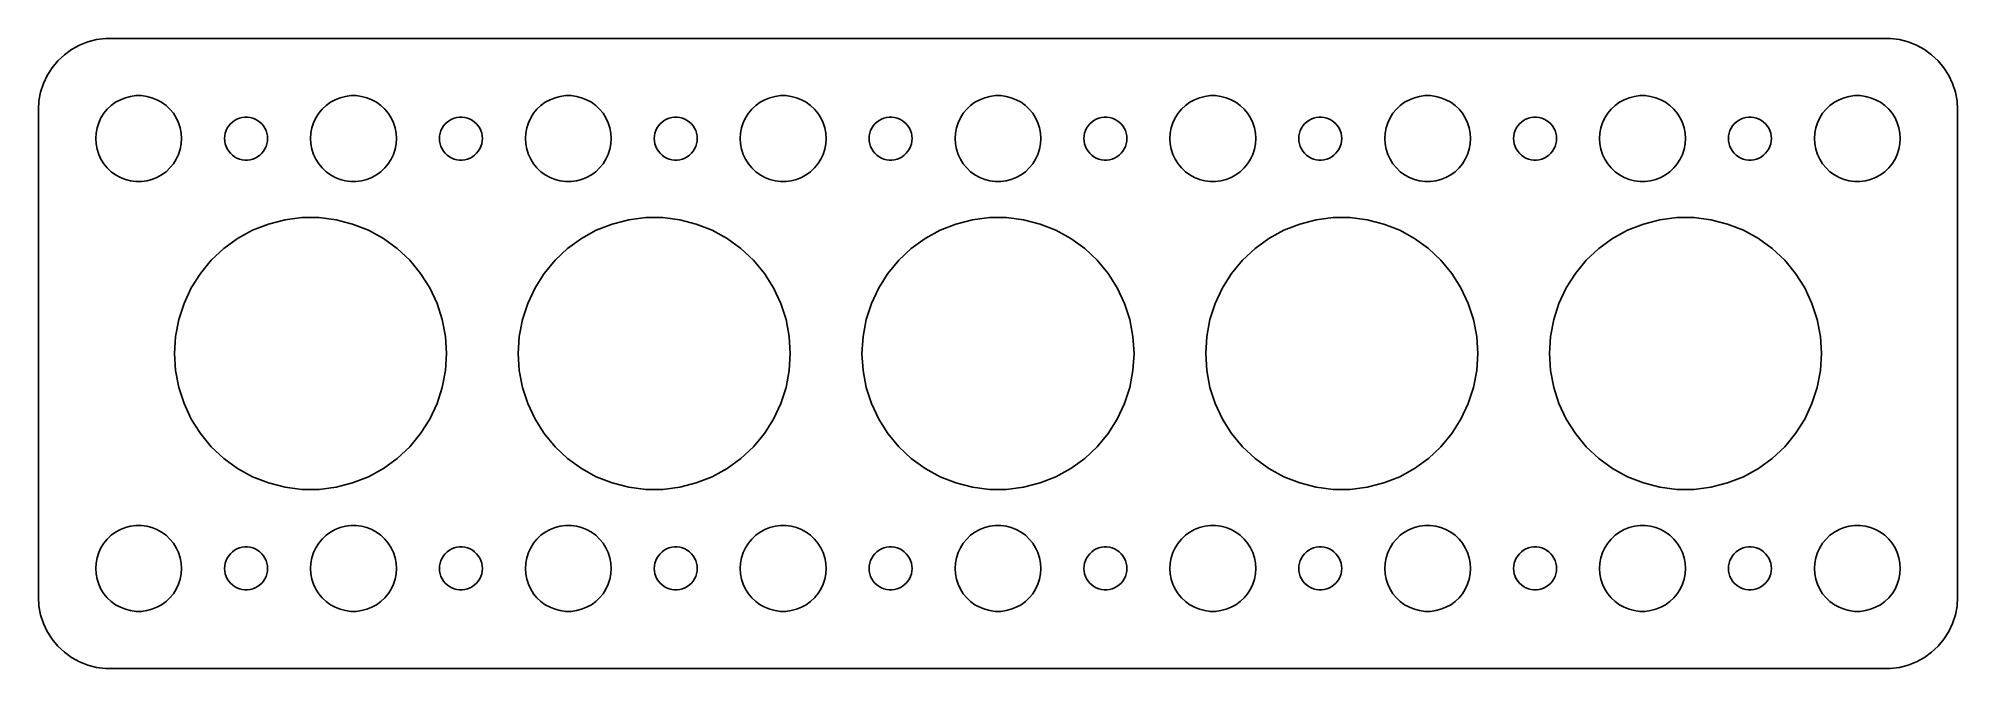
# Model space of a CAD drawing. Header units: metres. Extents: x -67 to 67, y 32 to 76.
import ezdxf

# ---------------------------------------------------------------- set-up
doc = ezdxf.new("R2010")
doc.units = ezdxf.units.M

msp = doc.modelspace()

# ---------------------------------------------------------------- linework, layer by layer
for p, q in [((-64.6791, 75.2216), (-65.1871, 74.8526)), ((-64.1289, 75.5241), (-64.6791, 75.2216)), ((-63.5451, 75.7553), (-64.1289, 75.5241)), ((-62.9369, 75.9114), (-63.5451, 75.7553)), ((-62.3139, 75.9901), (-62.9369, 75.9114)), ((62.3139, 75.9901), (-62.3139, 75.9901)), ((62.9369, 75.9114), (62.3139, 75.9901)), ((63.5451, 75.7553), (62.9369, 75.9114)), ((64.1289, 75.5241), (63.5451, 75.7553)), ((64.6791, 75.2216), (64.1289, 75.5241)), ((65.1871, 74.8526), (64.6791, 75.2216)), ((-66.0451, 73.9389), (-66.3815, 73.4088)), ((-65.6448, 74.4227), (-66.0451, 73.9389)), ((-65.1871, 74.8526), (-65.6448, 74.4227)), ((65.6448, 74.4227), (65.1871, 74.8526)), ((66.0451, 73.9389), (65.6448, 74.4227)), ((66.3815, 73.4088), (66.0451, 73.9389)), ((-66.6489, 72.8406), (-66.8429, 72.2434)), ((-66.3815, 73.4088), (-66.6489, 72.8406)), ((66.6489, 72.8406), (66.3815, 73.4088)), ((66.8429, 72.2434), (66.6489, 72.8406)), ((-66.9606, 71.6267), (-67, 71)), ((-66.8429, 72.2434), (-66.9606, 71.6267)), ((-62.427, 70.7634), (-62.1869, 71.0536)), ((-62.1869, 71.0536), (-61.9123, 71.3115)), ((-61.9123, 71.3115), (-61.6075, 71.533)), ((-61.6075, 71.533), (-61.2773, 71.7145)), ((-61.2773, 71.7145), (-60.927, 71.8532)), ((-60.927, 71.8532), (-60.5621, 71.9469)), ((-60.5621, 71.9469), (-60.1884, 71.9941)), ((-60.1884, 71.9941), (-59.8116, 71.9941)), ((-59.8116, 71.9941), (-59.4379, 71.9469)), ((-59.4379, 71.9469), (-59.0729, 71.8532)), ((-59.0729, 71.8532), (-58.7227, 71.7145)), ((-58.7227, 71.7145), (-58.3925, 71.533)), ((-58.3925, 71.533), (-58.0877, 71.3115)), ((-58.0877, 71.3115), (-57.8131, 71.0536)), ((-57.8131, 71.0536), (-57.5729, 70.7634)), ((-47.427, 70.7634), (-47.1869, 71.0536)), ((-47.1869, 71.0536), (-46.9123, 71.3115)), ((-46.9123, 71.3115), (-46.6075, 71.533)), ((-46.6075, 71.533), (-46.2773, 71.7145)), ((-46.2773, 71.7145), (-45.927, 71.8532)), ((-45.927, 71.8532), (-45.5621, 71.9469)), ((-45.5621, 71.9469), (-45.1884, 71.9941)), ((-45.1884, 71.9941), (-44.8116, 71.9941)), ((-44.8116, 71.9941), (-44.4379, 71.9469)), ((-44.4379, 71.9469), (-44.0729, 71.8532)), ((-44.0729, 71.8532), (-43.7227, 71.7145)), ((-43.7227, 71.7145), (-43.3925, 71.533)), ((-43.3925, 71.533), (-43.0877, 71.3115)), ((-43.0877, 71.3115), (-42.8131, 71.0536)), ((-42.8131, 71.0536), (-42.5729, 70.7634)), ((-32.427, 70.7634), (-32.1869, 71.0536)), ((-32.1869, 71.0536), (-31.9123, 71.3115)), ((-31.9123, 71.3115), (-31.6075, 71.533)), ((-31.6075, 71.533), (-31.2773, 71.7145)), ((-31.2773, 71.7145), (-30.927, 71.8532)), ((-30.927, 71.8532), (-30.5621, 71.9469)), ((-30.5621, 71.9469), (-30.1884, 71.9941)), ((-30.1884, 71.9941), (-29.8116, 71.9941)), ((-29.8116, 71.9941), (-29.4379, 71.9469)), ((-29.4379, 71.9469), (-29.0729, 71.8532)), ((-29.0729, 71.8532), (-28.7227, 71.7145)), ((-28.7227, 71.7145), (-28.3925, 71.533)), ((-28.3925, 71.533), (-28.0877, 71.3115)), ((-28.0877, 71.3115), (-27.8131, 71.0536)), ((-27.8131, 71.0536), (-27.5729, 70.7634)), ((-17.427, 70.7634), (-17.1869, 71.0536)), ((-17.1869, 71.0536), (-16.9123, 71.3115)), ((-16.9123, 71.3115), (-16.6075, 71.533)), ((-16.6075, 71.533), (-16.2773, 71.7145)), ((-16.2773, 71.7145), (-15.927, 71.8532)), ((-15.927, 71.8532), (-15.5621, 71.9469)), ((-15.5621, 71.9469), (-15.1884, 71.9941)), ((-15.1884, 71.9941), (-14.8116, 71.9941)), ((-14.8116, 71.9941), (-14.4379, 71.9469)), ((-14.4379, 71.9469), (-14.0729, 71.8532)), ((-14.0729, 71.8532), (-13.7227, 71.7145)), ((-13.7227, 71.7145), (-13.3925, 71.533)), ((-13.3925, 71.533), (-13.0877, 71.3115)), ((-13.0877, 71.3115), (-12.8131, 71.0536)), ((-12.8131, 71.0536), (-12.5729, 70.7634)), ((-2.42705, 70.7634), (-2.1869, 71.0536)), ((-2.1869, 71.0536), (-1.91226, 71.3115)), ((-1.91226, 71.3115), (-1.60747, 71.533)), ((-1.60747, 71.533), (-1.27733, 71.7145)), ((-1.27733, 71.7145), (-0.92705, 71.8532)), ((-0.92705, 71.8532), (-0.56213, 71.9469)), ((-0.56213, 71.9469), (-0.18837, 71.9941)), ((-0.18837, 71.9941), (0.18837, 71.9941)), ((0.18837, 71.9941), (0.56213, 71.9469)), ((0.56213, 71.9469), (0.92705, 71.8532)), ((0.92705, 71.8532), (1.27733, 71.7145)), ((1.27733, 71.7145), (1.60747, 71.533)), ((1.60747, 71.533), (1.91226, 71.3115)), ((1.91226, 71.3115), (2.1869, 71.0536)), ((2.1869, 71.0536), (2.42705, 70.7634)), ((12.5729, 70.7634), (12.8131, 71.0536)), ((12.8131, 71.0536), (13.0877, 71.3115)), ((13.0877, 71.3115), (13.3925, 71.533)), ((13.3925, 71.533), (13.7227, 71.7145)), ((13.7227, 71.7145), (14.0729, 71.8532)), ((14.0729, 71.8532), (14.4379, 71.9469)), ((14.4379, 71.9469), (14.8116, 71.9941)), ((14.8116, 71.9941), (15.1884, 71.9941)), ((15.1884, 71.9941), (15.5621, 71.9469)), ((15.5621, 71.9469), (15.927, 71.8532)), ((15.927, 71.8532), (16.2773, 71.7145)), ((16.2773, 71.7145), (16.6075, 71.533)), ((16.6075, 71.533), (16.9123, 71.3115)), ((16.9123, 71.3115), (17.1869, 71.0536)), ((17.1869, 71.0536), (17.427, 70.7634)), ((27.5729, 70.7634), (27.8131, 71.0536)), ((27.8131, 71.0536), (28.0877, 71.3115)), ((28.0877, 71.3115), (28.3925, 71.533)), ((28.3925, 71.533), (28.7227, 71.7145)), ((28.7227, 71.7145), (29.0729, 71.8532)), ((29.0729, 71.8532), (29.4379, 71.9469)), ((29.4379, 71.9469), (29.8116, 71.9941)), ((29.8116, 71.9941), (30.1884, 71.9941)), ((30.1884, 71.9941), (30.5621, 71.9469)), ((30.5621, 71.9469), (30.927, 71.8532)), ((30.927, 71.8532), (31.2773, 71.7145)), ((31.2773, 71.7145), (31.6075, 71.533)), ((31.6075, 71.533), (31.9123, 71.3115)), ((31.9123, 71.3115), (32.1869, 71.0536)), ((32.1869, 71.0536), (32.427, 70.7634)), ((42.5729, 70.7634), (42.8131, 71.0536)), ((42.8131, 71.0536), (43.0877, 71.3115)), ((43.0877, 71.3115), (43.3925, 71.533)), ((43.3925, 71.533), (43.7227, 71.7145)), ((43.7227, 71.7145), (44.0729, 71.8532)), ((44.0729, 71.8532), (44.4379, 71.9469)), ((44.4379, 71.9469), (44.8116, 71.9941)), ((44.8116, 71.9941), (45.1884, 71.9941)), ((45.1884, 71.9941), (45.5621, 71.9469)), ((45.5621, 71.9469), (45.927, 71.8532)), ((45.927, 71.8532), (46.2773, 71.7145)), ((46.2773, 71.7145), (46.6075, 71.533)), ((46.6075, 71.533), (46.9123, 71.3115)), ((46.9123, 71.3115), (47.1869, 71.0536)), ((47.1869, 71.0536), (47.427, 70.7634)), ((57.5729, 70.7634), (57.8131, 71.0536)), ((57.8131, 71.0536), (58.0877, 71.3115)), ((58.0877, 71.3115), (58.3925, 71.533)), ((58.3925, 71.533), (58.7227, 71.7145)), ((58.7227, 71.7145), (59.0729, 71.8532)), ((59.0729, 71.8532), (59.4379, 71.9469)), ((59.4379, 71.9469), (59.8116, 71.9941)), ((59.8116, 71.9941), (60.1884, 71.9941)), ((60.1884, 71.9941), (60.5621, 71.9469)), ((60.5621, 71.9469), (60.927, 71.8532)), ((60.927, 71.8532), (61.2773, 71.7145)), ((61.2773, 71.7145), (61.6075, 71.533)), ((61.6075, 71.533), (61.9123, 71.3115)), ((61.9123, 71.3115), (62.1869, 71.0536)), ((62.1869, 71.0536), (62.427, 70.7634)), ((66.9606, 71.6267), (66.8429, 72.2434)), ((67, 71), (66.9606, 71.6267)), ((-67, 71), (-67, 37)), ((-62.9763, 69.376), (-62.9057, 69.7461)), ((-62.9057, 69.7461), (-62.7893, 70.1044)), ((-62.7893, 70.1044), (-62.6289, 70.4453)), ((-62.6289, 70.4453), (-62.427, 70.7634)), ((-57.5729, 70.7634), (-57.3711, 70.4453)), ((-57.3711, 70.4453), (-57.2107, 70.1044)), ((-57.2107, 70.1044), (-57.0942, 69.7461)), ((-57.0942, 69.7461), (-57.0237, 69.376)), ((-53.8947, 69.5522), (-53.8145, 69.7226)), ((-53.8145, 69.7226), (-53.7135, 69.8817)), ((-53.7135, 69.8817), (-53.5934, 70.0268)), ((-53.5934, 70.0268), (-53.4561, 70.1558)), ((-53.4561, 70.1558), (-53.3037, 70.2665)), ((-53.3037, 70.2665), (-53.1387, 70.3572)), ((-53.1387, 70.3572), (-52.9635, 70.4266)), ((-52.9635, 70.4266), (-52.7811, 70.4734)), ((-52.7811, 70.4734), (-52.5942, 70.497)), ((-52.5942, 70.497), (-52.4058, 70.497)), ((-52.4058, 70.497), (-52.2189, 70.4734)), ((-52.2189, 70.4734), (-52.0365, 70.4266)), ((-52.0365, 70.4266), (-51.8613, 70.3572)), ((-51.8613, 70.3572), (-51.6963, 70.2665)), ((-51.6963, 70.2665), (-51.5439, 70.1558)), ((-51.5439, 70.1558), (-51.4065, 70.0268)), ((-51.4065, 70.0268), (-51.2865, 69.8817)), ((-51.2865, 69.8817), (-51.1855, 69.7226)), ((-51.1855, 69.7226), (-51.1053, 69.5522)), ((-47.9763, 69.376), (-47.9057, 69.7461)), ((-47.9057, 69.7461), (-47.7893, 70.1044)), ((-47.7893, 70.1044), (-47.6289, 70.4453)), ((-47.6289, 70.4453), (-47.427, 70.7634)), ((-42.5729, 70.7634), (-42.3711, 70.4453)), ((-42.3711, 70.4453), (-42.2107, 70.1044)), ((-42.2107, 70.1044), (-42.0942, 69.7461)), ((-42.0942, 69.7461), (-42.0237, 69.376)), ((-38.8947, 69.5522), (-38.8145, 69.7226)), ((-38.8145, 69.7226), (-38.7135, 69.8817)), ((-38.7135, 69.8817), (-38.5934, 70.0268)), ((-38.5934, 70.0268), (-38.4561, 70.1558)), ((-38.4561, 70.1558), (-38.3037, 70.2665)), ((-38.3037, 70.2665), (-38.1387, 70.3572)), ((-38.1387, 70.3572), (-37.9635, 70.4266)), ((-37.9635, 70.4266), (-37.7811, 70.4734)), ((-37.7811, 70.4734), (-37.5942, 70.497)), ((-37.5942, 70.497), (-37.4058, 70.497)), ((-37.4058, 70.497), (-37.2189, 70.4734)), ((-37.2189, 70.4734), (-37.0365, 70.4266)), ((-37.0365, 70.4266), (-36.8613, 70.3572)), ((-36.8613, 70.3572), (-36.6963, 70.2665)), ((-36.6963, 70.2665), (-36.5439, 70.1558)), ((-36.5439, 70.1558), (-36.4065, 70.0268)), ((-36.4065, 70.0268), (-36.2865, 69.8817)), ((-36.2865, 69.8817), (-36.1855, 69.7226)), ((-36.1855, 69.7226), (-36.1053, 69.5522)), ((-32.9763, 69.376), (-32.9057, 69.7461)), ((-32.9057, 69.7461), (-32.7893, 70.1044)), ((-32.7893, 70.1044), (-32.6289, 70.4453)), ((-32.6289, 70.4453), (-32.427, 70.7634)), ((-27.5729, 70.7634), (-27.3711, 70.4453)), ((-27.3711, 70.4453), (-27.2107, 70.1044)), ((-27.2107, 70.1044), (-27.0942, 69.7461)), ((-27.0942, 69.7461), (-27.0237, 69.376)), ((-23.8947, 69.5522), (-23.8145, 69.7226)), ((-23.8145, 69.7226), (-23.7135, 69.8817)), ((-23.7135, 69.8817), (-23.5934, 70.0268)), ((-23.5934, 70.0268), (-23.4561, 70.1558)), ((-23.4561, 70.1558), (-23.3037, 70.2665)), ((-23.3037, 70.2665), (-23.1387, 70.3572)), ((-23.1387, 70.3572), (-22.9635, 70.4266)), ((-22.9635, 70.4266), (-22.7811, 70.4734)), ((-22.7811, 70.4734), (-22.5942, 70.497)), ((-22.5942, 70.497), (-22.4058, 70.497)), ((-22.4058, 70.497), (-22.2189, 70.4734)), ((-22.2189, 70.4734), (-22.0365, 70.4266)), ((-22.0365, 70.4266), (-21.8613, 70.3572)), ((-21.8613, 70.3572), (-21.6963, 70.2665)), ((-21.6963, 70.2665), (-21.5439, 70.1558)), ((-21.5439, 70.1558), (-21.4065, 70.0268)), ((-21.4065, 70.0268), (-21.2865, 69.8817)), ((-21.2865, 69.8817), (-21.1855, 69.7226)), ((-21.1855, 69.7226), (-21.1053, 69.5522)), ((-17.9763, 69.376), (-17.9057, 69.7461)), ((-17.9057, 69.7461), (-17.7893, 70.1044)), ((-17.7893, 70.1044), (-17.6289, 70.4453)), ((-17.6289, 70.4453), (-17.427, 70.7634)), ((-12.5729, 70.7634), (-12.3711, 70.4453)), ((-12.3711, 70.4453), (-12.2107, 70.1044)), ((-12.2107, 70.1044), (-12.0942, 69.7461)), ((-12.0942, 69.7461), (-12.0237, 69.376)), ((-8.89465, 69.5522), (-8.81445, 69.7226)), ((-8.81445, 69.7226), (-8.71352, 69.8817)), ((-8.71352, 69.8817), (-8.59344, 70.0268)), ((-8.59344, 70.0268), (-8.45613, 70.1558)), ((-8.45613, 70.1558), (-8.30373, 70.2665)), ((-8.30373, 70.2665), (-8.13866, 70.3572)), ((-8.13866, 70.3572), (-7.96352, 70.4266)), ((-7.96352, 70.4266), (-7.78107, 70.4734)), ((-7.78107, 70.4734), (-7.59418, 70.497)), ((-7.59418, 70.497), (-7.40581, 70.497)), ((-7.40581, 70.497), (-7.21892, 70.4734)), ((-7.21892, 70.4734), (-7.03647, 70.4266)), ((-7.03647, 70.4266), (-6.86133, 70.3572)), ((-6.86133, 70.3572), (-6.69626, 70.2665)), ((-6.69626, 70.2665), (-6.54385, 70.1558)), ((-6.54385, 70.1558), (-6.40654, 70.0268)), ((-6.40654, 70.0268), (-6.28647, 69.8817)), ((-6.28647, 69.8817), (-6.18553, 69.7226)), ((-6.18553, 69.7226), (-6.10533, 69.5522)), ((-2.97633, 69.376), (-2.90575, 69.7461)), ((-2.90575, 69.7461), (-2.78932, 70.1044)), ((-2.78932, 70.1044), (-2.62891, 70.4453)), ((-2.62891, 70.4453), (-2.42705, 70.7634)), ((2.42705, 70.7634), (2.62891, 70.4453)), ((2.62891, 70.4453), (2.78932, 70.1044)), ((2.78932, 70.1044), (2.90575, 69.7461)), ((2.90575, 69.7461), (2.97633, 69.376)), ((6.10533, 69.5522), (6.18553, 69.7226)), ((6.18553, 69.7226), (6.28647, 69.8817)), ((6.28647, 69.8817), (6.40654, 70.0268)), ((6.40654, 70.0268), (6.54385, 70.1558)), ((6.54385, 70.1558), (6.69626, 70.2665)), ((6.69626, 70.2665), (6.86133, 70.3572)), ((6.86133, 70.3572), (7.03647, 70.4266)), ((7.03647, 70.4266), (7.21892, 70.4734)), ((7.21892, 70.4734), (7.40581, 70.497)), ((7.40581, 70.497), (7.59418, 70.497)), ((7.59418, 70.497), (7.78107, 70.4734)), ((7.78107, 70.4734), (7.96352, 70.4266)), ((7.96352, 70.4266), (8.13866, 70.3572)), ((8.13866, 70.3572), (8.30373, 70.2665)), ((8.30373, 70.2665), (8.45613, 70.1558)), ((8.45613, 70.1558), (8.59344, 70.0268)), ((8.59344, 70.0268), (8.71352, 69.8817)), ((8.71352, 69.8817), (8.81445, 69.7226)), ((8.81445, 69.7226), (8.89465, 69.5522)), ((12.0237, 69.376), (12.0942, 69.7461)), ((12.0942, 69.7461), (12.2107, 70.1044)), ((12.2107, 70.1044), (12.3711, 70.4453)), ((12.3711, 70.4453), (12.5729, 70.7634)), ((17.427, 70.7634), (17.6289, 70.4453)), ((17.6289, 70.4453), (17.7893, 70.1044)), ((17.7893, 70.1044), (17.9057, 69.7461)), ((17.9057, 69.7461), (17.9763, 69.376)), ((21.1053, 69.5522), (21.1855, 69.7226)), ((21.1855, 69.7226), (21.2865, 69.8817)), ((21.2865, 69.8817), (21.4065, 70.0268)), ((21.4065, 70.0268), (21.5439, 70.1558)), ((21.5439, 70.1558), (21.6963, 70.2665)), ((21.6963, 70.2665), (21.8613, 70.3572)), ((21.8613, 70.3572), (22.0365, 70.4266)), ((22.0365, 70.4266), (22.2189, 70.4734)), ((22.2189, 70.4734), (22.4058, 70.497)), ((22.4058, 70.497), (22.5942, 70.497)), ((22.5942, 70.497), (22.7811, 70.4734)), ((22.7811, 70.4734), (22.9635, 70.4266)), ((22.9635, 70.4266), (23.1387, 70.3572)), ((23.1387, 70.3572), (23.3037, 70.2665)), ((23.3037, 70.2665), (23.4561, 70.1558)), ((23.4561, 70.1558), (23.5934, 70.0268)), ((23.5934, 70.0268), (23.7135, 69.8817)), ((23.7135, 69.8817), (23.8145, 69.7226)), ((23.8145, 69.7226), (23.8947, 69.5522)), ((27.0237, 69.376), (27.0942, 69.7461)), ((27.0942, 69.7461), (27.2107, 70.1044)), ((27.2107, 70.1044), (27.3711, 70.4453)), ((27.3711, 70.4453), (27.5729, 70.7634)), ((32.427, 70.7634), (32.6289, 70.4453)), ((32.6289, 70.4453), (32.7893, 70.1044)), ((32.7893, 70.1044), (32.9057, 69.7461)), ((32.9057, 69.7461), (32.9763, 69.376)), ((36.1053, 69.5522), (36.1855, 69.7226)), ((36.1855, 69.7226), (36.2865, 69.8817)), ((36.2865, 69.8817), (36.4065, 70.0268)), ((36.4065, 70.0268), (36.5439, 70.1558)), ((36.5439, 70.1558), (36.6963, 70.2665)), ((36.6963, 70.2665), (36.8613, 70.3572)), ((36.8613, 70.3572), (37.0365, 70.4266)), ((37.0365, 70.4266), (37.2189, 70.4734)), ((37.2189, 70.4734), (37.4058, 70.497)), ((37.4058, 70.497), (37.5942, 70.497)), ((37.5942, 70.497), (37.7811, 70.4734)), ((37.7811, 70.4734), (37.9635, 70.4266)), ((37.9635, 70.4266), (38.1387, 70.3572)), ((38.1387, 70.3572), (38.3037, 70.2665)), ((38.3037, 70.2665), (38.4561, 70.1558)), ((38.4561, 70.1558), (38.5934, 70.0268)), ((38.5934, 70.0268), (38.7135, 69.8817)), ((38.7135, 69.8817), (38.8145, 69.7226)), ((38.8145, 69.7226), (38.8947, 69.5522)), ((42.0237, 69.376), (42.0942, 69.7461)), ((42.0942, 69.7461), (42.2107, 70.1044)), ((42.2107, 70.1044), (42.3711, 70.4453)), ((42.3711, 70.4453), (42.5729, 70.7634)), ((47.427, 70.7634), (47.6289, 70.4453)), ((47.6289, 70.4453), (47.7893, 70.1044)), ((47.7893, 70.1044), (47.9057, 69.7461)), ((47.9057, 69.7461), (47.9763, 69.376)), ((51.1053, 69.5522), (51.1855, 69.7226)), ((51.1855, 69.7226), (51.2865, 69.8817)), ((51.2865, 69.8817), (51.4065, 70.0268)), ((51.4065, 70.0268), (51.5439, 70.1558)), ((51.5439, 70.1558), (51.6963, 70.2665)), ((51.6963, 70.2665), (51.8613, 70.3572)), ((51.8613, 70.3572), (52.0365, 70.4266)), ((52.0365, 70.4266), (52.2189, 70.4734)), ((52.2189, 70.4734), (52.4058, 70.497)), ((52.4058, 70.497), (52.5942, 70.497)), ((52.5942, 70.497), (52.7811, 70.4734)), ((52.7811, 70.4734), (52.9635, 70.4266)), ((52.9635, 70.4266), (53.1387, 70.3572)), ((53.1387, 70.3572), (53.3037, 70.2665)), ((53.3037, 70.2665), (53.4561, 70.1558)), ((53.4561, 70.1558), (53.5934, 70.0268)), ((53.5934, 70.0268), (53.7135, 69.8817)), ((53.7135, 69.8817), (53.8145, 69.7226)), ((53.8145, 69.7226), (53.8947, 69.5522)), ((57.0237, 69.376), (57.0942, 69.7461)), ((57.0942, 69.7461), (57.2107, 70.1044)), ((57.2107, 70.1044), (57.3711, 70.4453)), ((57.3711, 70.4453), (57.5729, 70.7634)), ((62.427, 70.7634), (62.6289, 70.4453)), ((62.6289, 70.4453), (62.7893, 70.1044)), ((62.7893, 70.1044), (62.9057, 69.7461)), ((62.9057, 69.7461), (62.9763, 69.376)), ((67, 37), (67, 71)), ((-63, 69), (-62.9763, 69.376)), ((-62.9763, 68.624), (-63, 69)), ((-62.9057, 68.2539), (-62.9763, 68.624)), ((-57.0237, 68.624), (-57.0942, 68.2539)), ((-57.0237, 69.376), (-57, 69)), ((-57, 69), (-57.0237, 68.624)), ((-54, 69), (-53.9882, 69.188)), ((-53.9882, 68.812), (-54, 69)), ((-53.9882, 69.188), (-53.9529, 69.373)), ((-53.9529, 68.627), (-53.9882, 68.812)), ((-53.9529, 69.373), (-53.8947, 69.5522)), ((-53.8947, 68.4478), (-53.9529, 68.627)), ((-53.8145, 68.2774), (-53.8947, 68.4478)), ((-51.1053, 68.4478), (-51.1855, 68.2774)), ((-51.1053, 69.5522), (-51.0471, 69.373)), ((-51.0471, 68.627), (-51.1053, 68.4478)), ((-51.0471, 69.373), (-51.0118, 69.188)), ((-51.0118, 68.812), (-51.0471, 68.627)), ((-51.0118, 69.188), (-51, 69)), ((-51, 69), (-51.0118, 68.812)), ((-48, 69), (-47.9763, 69.376)), ((-47.9763, 68.624), (-48, 69)), ((-47.9057, 68.2539), (-47.9763, 68.624)), ((-42.0237, 68.624), (-42.0942, 68.2539)), ((-42.0237, 69.376), (-42, 69)), ((-42, 69), (-42.0237, 68.624)), ((-39, 69), (-38.9882, 69.188)), ((-38.9882, 68.812), (-39, 69)), ((-38.9882, 69.188), (-38.9529, 69.373)), ((-38.9529, 68.627), (-38.9882, 68.812)), ((-38.9529, 69.373), (-38.8947, 69.5522)), ((-38.8947, 68.4478), (-38.9529, 68.627)), ((-38.8145, 68.2774), (-38.8947, 68.4478)), ((-36.1053, 68.4478), (-36.1855, 68.2774)), ((-36.1053, 69.5522), (-36.0471, 69.373)), ((-36.0471, 68.627), (-36.1053, 68.4478)), ((-36.0471, 69.373), (-36.0118, 69.188)), ((-36.0118, 68.812), (-36.0471, 68.627)), ((-36.0118, 69.188), (-36, 69)), ((-36, 69), (-36.0118, 68.812)), ((-33, 69), (-32.9763, 69.376)), ((-32.9763, 68.624), (-33, 69)), ((-32.9057, 68.2539), (-32.9763, 68.624)), ((-27.0237, 68.624), (-27.0942, 68.2539)), ((-27.0237, 69.376), (-27, 69)), ((-27, 69), (-27.0237, 68.624)), ((-24, 69), (-23.9882, 69.188)), ((-23.9882, 68.812), (-24, 69)), ((-23.9882, 69.188), (-23.9529, 69.373)), ((-23.9529, 68.627), (-23.9882, 68.812)), ((-23.9529, 69.373), (-23.8947, 69.5522)), ((-23.8947, 68.4478), (-23.9529, 68.627)), ((-23.8145, 68.2774), (-23.8947, 68.4478)), ((-21.1053, 68.4478), (-21.1855, 68.2774)), ((-21.1053, 69.5522), (-21.0471, 69.373)), ((-21.0471, 68.627), (-21.1053, 68.4478)), ((-21.0471, 69.373), (-21.0118, 69.188)), ((-21.0118, 68.812), (-21.0471, 68.627)), ((-21.0118, 69.188), (-21, 69)), ((-21, 69), (-21.0118, 68.812)), ((-18, 69), (-17.9763, 69.376)), ((-17.9763, 68.624), (-18, 69)), ((-17.9057, 68.2539), (-17.9763, 68.624)), ((-12.0237, 68.624), (-12.0942, 68.2539)), ((-12.0237, 69.376), (-12, 69)), ((-12, 69), (-12.0237, 68.624)), ((-9, 69), (-8.98816, 69.188)), ((-8.98816, 68.812), (-9, 69)), ((-8.98816, 69.188), (-8.95287, 69.373)), ((-8.95287, 68.627), (-8.98816, 68.812)), ((-8.95287, 69.373), (-8.89465, 69.5522)), ((-8.89465, 68.4478), (-8.95287, 68.627)), ((-8.81445, 68.2774), (-8.89465, 68.4478)), ((-6.10533, 68.4478), (-6.18553, 68.2774)), ((-6.10533, 69.5522), (-6.04712, 69.373)), ((-6.04712, 68.627), (-6.10533, 68.4478)), ((-6.04712, 69.373), (-6.01183, 69.188)), ((-6.01183, 68.812), (-6.04712, 68.627)), ((-6.01183, 69.188), (-6, 69)), ((-6, 69), (-6.01183, 68.812)), ((-3, 69), (-2.97633, 69.376)), ((-2.97633, 68.624), (-3, 69)), ((-2.90575, 68.2539), (-2.97633, 68.624)), ((2.97633, 68.624), (2.90575, 68.2539)), ((2.97633, 69.376), (3, 69)), ((3, 69), (2.97633, 68.624)), ((6, 69), (6.01183, 69.188)), ((6.01183, 68.812), (6, 69)), ((6.01183, 69.188), (6.04712, 69.373)), ((6.04712, 68.627), (6.01183, 68.812)), ((6.04712, 69.373), (6.10533, 69.5522)), ((6.10533, 68.4478), (6.04712, 68.627)), ((6.18553, 68.2774), (6.10533, 68.4478)), ((8.89465, 68.4478), (8.81445, 68.2774)), ((8.89465, 69.5522), (8.95287, 69.373)), ((8.95287, 68.627), (8.89465, 68.4478)), ((8.95287, 69.373), (8.98816, 69.188)), ((8.98816, 68.812), (8.95287, 68.627)), ((8.98816, 69.188), (9, 69)), ((9, 69), (8.98816, 68.812)), ((12, 69), (12.0237, 69.376)), ((12.0237, 68.624), (12, 69)), ((12.0942, 68.2539), (12.0237, 68.624)), ((17.9763, 68.624), (17.9057, 68.2539)), ((17.9763, 69.376), (18, 69)), ((18, 69), (17.9763, 68.624)), ((21, 69), (21.0118, 69.188)), ((21.0118, 68.812), (21, 69)), ((21.0118, 69.188), (21.0471, 69.373)), ((21.0471, 68.627), (21.0118, 68.812)), ((21.0471, 69.373), (21.1053, 69.5522)), ((21.1053, 68.4478), (21.0471, 68.627)), ((21.1855, 68.2774), (21.1053, 68.4478)), ((23.8947, 68.4478), (23.8145, 68.2774)), ((23.8947, 69.5522), (23.9529, 69.373)), ((23.9529, 68.627), (23.8947, 68.4478)), ((23.9529, 69.373), (23.9882, 69.188)), ((23.9882, 68.812), (23.9529, 68.627)), ((23.9882, 69.188), (24, 69)), ((24, 69), (23.9882, 68.812)), ((27, 69), (27.0237, 69.376)), ((27.0237, 68.624), (27, 69)), ((27.0942, 68.2539), (27.0237, 68.624)), ((32.9763, 68.624), (32.9057, 68.2539)), ((32.9763, 69.376), (33, 69)), ((33, 69), (32.9763, 68.624)), ((36, 69), (36.0118, 69.188)), ((36.0118, 68.812), (36, 69)), ((36.0118, 69.188), (36.0471, 69.373)), ((36.0471, 68.627), (36.0118, 68.812)), ((36.0471, 69.373), (36.1053, 69.5522)), ((36.1053, 68.4478), (36.0471, 68.627)), ((36.1855, 68.2774), (36.1053, 68.4478)), ((38.8947, 68.4478), (38.8145, 68.2774)), ((38.8947, 69.5522), (38.9529, 69.373)), ((38.9529, 68.627), (38.8947, 68.4478)), ((38.9529, 69.373), (38.9882, 69.188)), ((38.9882, 68.812), (38.9529, 68.627)), ((38.9882, 69.188), (39, 69)), ((39, 69), (38.9882, 68.812)), ((42, 69), (42.0237, 69.376)), ((42.0237, 68.624), (42, 69)), ((42.0942, 68.2539), (42.0237, 68.624)), ((47.9763, 68.624), (47.9057, 68.2539)), ((47.9763, 69.376), (48, 69)), ((48, 69), (47.9763, 68.624)), ((51, 69), (51.0118, 69.188)), ((51.0118, 68.812), (51, 69)), ((51.0118, 69.188), (51.0471, 69.373)), ((51.0471, 68.627), (51.0118, 68.812)), ((51.0471, 69.373), (51.1053, 69.5522)), ((51.1053, 68.4478), (51.0471, 68.627)), ((51.1855, 68.2774), (51.1053, 68.4478)), ((53.8947, 68.4478), (53.8145, 68.2774)), ((53.8947, 69.5522), (53.9529, 69.373)), ((53.9529, 68.627), (53.8947, 68.4478)), ((53.9529, 69.373), (53.9882, 69.188)), ((53.9882, 68.812), (53.9529, 68.627)), ((53.9882, 69.188), (54, 69)), ((54, 69), (53.9882, 68.812)), ((57, 69), (57.0237, 69.376)), ((57.0237, 68.624), (57, 69)), ((57.0942, 68.2539), (57.0237, 68.624)), ((62.9763, 68.624), (62.9057, 68.2539)), ((62.9763, 69.376), (63, 69)), ((63, 69), (62.9763, 68.624)), ((-62.7893, 67.8956), (-62.9057, 68.2539)), ((-62.6289, 67.5547), (-62.7893, 67.8956)), ((-62.427, 67.2366), (-62.6289, 67.5547)), ((-62.1869, 66.9464), (-62.427, 67.2366)), ((-57.5729, 67.2366), (-57.8131, 66.9464)), ((-57.3711, 67.5547), (-57.5729, 67.2366)), ((-57.2107, 67.8956), (-57.3711, 67.5547)), ((-57.0942, 68.2539), (-57.2107, 67.8956)), ((-53.7135, 68.1183), (-53.8145, 68.2774)), ((-53.5934, 67.9732), (-53.7135, 68.1183)), ((-53.4561, 67.8442), (-53.5934, 67.9732)), ((-53.3037, 67.7335), (-53.4561, 67.8442)), ((-53.1387, 67.6427), (-53.3037, 67.7335)), ((-52.9635, 67.5734), (-53.1387, 67.6427)), ((-52.7811, 67.5266), (-52.9635, 67.5734)), ((-52.5942, 67.5029), (-52.7811, 67.5266)), ((-52.4058, 67.5029), (-52.5942, 67.5029)), ((-52.2189, 67.5266), (-52.4058, 67.5029)), ((-52.0365, 67.5734), (-52.2189, 67.5266)), ((-51.8613, 67.6427), (-52.0365, 67.5734)), ((-51.6963, 67.7335), (-51.8613, 67.6427)), ((-51.5439, 67.8442), (-51.6963, 67.7335)), ((-51.4065, 67.9732), (-51.5439, 67.8442)), ((-51.2865, 68.1183), (-51.4065, 67.9732)), ((-51.1855, 68.2774), (-51.2865, 68.1183)), ((-47.7893, 67.8956), (-47.9057, 68.2539)), ((-47.6289, 67.5547), (-47.7893, 67.8956)), ((-47.427, 67.2366), (-47.6289, 67.5547)), ((-47.1869, 66.9464), (-47.427, 67.2366)), ((-42.5729, 67.2366), (-42.8131, 66.9464)), ((-42.3711, 67.5547), (-42.5729, 67.2366)), ((-42.2107, 67.8956), (-42.3711, 67.5547)), ((-42.0942, 68.2539), (-42.2107, 67.8956)), ((-38.7135, 68.1183), (-38.8145, 68.2774)), ((-38.5934, 67.9732), (-38.7135, 68.1183)), ((-38.4561, 67.8442), (-38.5934, 67.9732)), ((-38.3037, 67.7335), (-38.4561, 67.8442)), ((-38.1387, 67.6427), (-38.3037, 67.7335)), ((-37.9635, 67.5734), (-38.1387, 67.6427)), ((-37.7811, 67.5266), (-37.9635, 67.5734)), ((-37.5942, 67.5029), (-37.7811, 67.5266)), ((-37.4058, 67.5029), (-37.5942, 67.5029)), ((-37.2189, 67.5266), (-37.4058, 67.5029)), ((-37.0365, 67.5734), (-37.2189, 67.5266)), ((-36.8613, 67.6427), (-37.0365, 67.5734)), ((-36.6963, 67.7335), (-36.8613, 67.6427)), ((-36.5439, 67.8442), (-36.6963, 67.7335)), ((-36.4065, 67.9732), (-36.5439, 67.8442)), ((-36.2865, 68.1183), (-36.4065, 67.9732)), ((-36.1855, 68.2774), (-36.2865, 68.1183)), ((-32.7893, 67.8956), (-32.9057, 68.2539)), ((-32.6289, 67.5547), (-32.7893, 67.8956)), ((-32.427, 67.2366), (-32.6289, 67.5547)), ((-32.1869, 66.9464), (-32.427, 67.2366)), ((-27.5729, 67.2366), (-27.8131, 66.9464)), ((-27.3711, 67.5547), (-27.5729, 67.2366)), ((-27.2107, 67.8956), (-27.3711, 67.5547)), ((-27.0942, 68.2539), (-27.2107, 67.8956)), ((-23.7135, 68.1183), (-23.8145, 68.2774)), ((-23.5934, 67.9732), (-23.7135, 68.1183)), ((-23.4561, 67.8442), (-23.5934, 67.9732)), ((-23.3037, 67.7335), (-23.4561, 67.8442)), ((-23.1387, 67.6427), (-23.3037, 67.7335)), ((-22.9635, 67.5734), (-23.1387, 67.6427)), ((-22.7811, 67.5266), (-22.9635, 67.5734)), ((-22.5942, 67.5029), (-22.7811, 67.5266)), ((-22.4058, 67.5029), (-22.5942, 67.5029)), ((-22.2189, 67.5266), (-22.4058, 67.5029)), ((-22.0365, 67.5734), (-22.2189, 67.5266)), ((-21.8613, 67.6427), (-22.0365, 67.5734)), ((-21.6963, 67.7335), (-21.8613, 67.6427)), ((-21.5439, 67.8442), (-21.6963, 67.7335)), ((-21.4065, 67.9732), (-21.5439, 67.8442)), ((-21.2865, 68.1183), (-21.4065, 67.9732)), ((-21.1855, 68.2774), (-21.2865, 68.1183)), ((-17.7893, 67.8956), (-17.9057, 68.2539)), ((-17.6289, 67.5547), (-17.7893, 67.8956)), ((-17.427, 67.2366), (-17.6289, 67.5547)), ((-17.1869, 66.9464), (-17.427, 67.2366)), ((-12.5729, 67.2366), (-12.8131, 66.9464)), ((-12.3711, 67.5547), (-12.5729, 67.2366)), ((-12.2107, 67.8956), (-12.3711, 67.5547)), ((-12.0942, 68.2539), (-12.2107, 67.8956)), ((-8.71352, 68.1183), (-8.81445, 68.2774)), ((-8.59344, 67.9732), (-8.71352, 68.1183)), ((-8.45613, 67.8442), (-8.59344, 67.9732)), ((-8.30373, 67.7335), (-8.45613, 67.8442)), ((-8.13866, 67.6427), (-8.30373, 67.7335)), ((-7.96352, 67.5734), (-8.13866, 67.6427)), ((-7.78107, 67.5266), (-7.96352, 67.5734)), ((-7.59418, 67.5029), (-7.78107, 67.5266)), ((-7.40581, 67.5029), (-7.59418, 67.5029)), ((-7.21892, 67.5266), (-7.40581, 67.5029)), ((-7.03647, 67.5734), (-7.21892, 67.5266)), ((-6.86133, 67.6427), (-7.03647, 67.5734)), ((-6.69626, 67.7335), (-6.86133, 67.6427)), ((-6.54385, 67.8442), (-6.69626, 67.7335)), ((-6.40654, 67.9732), (-6.54385, 67.8442)), ((-6.28647, 68.1183), (-6.40654, 67.9732)), ((-6.18553, 68.2774), (-6.28647, 68.1183)), ((-2.78932, 67.8956), (-2.90575, 68.2539)), ((-2.62891, 67.5547), (-2.78932, 67.8956)), ((-2.42705, 67.2366), (-2.62891, 67.5547)), ((-2.1869, 66.9464), (-2.42705, 67.2366)), ((2.42705, 67.2366), (2.1869, 66.9464)), ((2.62891, 67.5547), (2.42705, 67.2366)), ((2.78932, 67.8956), (2.62891, 67.5547)), ((2.90575, 68.2539), (2.78932, 67.8956)), ((6.28647, 68.1183), (6.18553, 68.2774)), ((6.40654, 67.9732), (6.28647, 68.1183)), ((6.54385, 67.8442), (6.40654, 67.9732)), ((6.69626, 67.7335), (6.54385, 67.8442)), ((6.86133, 67.6427), (6.69626, 67.7335)), ((7.03647, 67.5734), (6.86133, 67.6427)), ((7.21892, 67.5266), (7.03647, 67.5734)), ((7.40581, 67.5029), (7.21892, 67.5266)), ((7.59418, 67.5029), (7.40581, 67.5029)), ((7.78107, 67.5266), (7.59418, 67.5029)), ((7.96352, 67.5734), (7.78107, 67.5266)), ((8.13866, 67.6427), (7.96352, 67.5734)), ((8.30373, 67.7335), (8.13866, 67.6427)), ((8.45613, 67.8442), (8.30373, 67.7335)), ((8.59344, 67.9732), (8.45613, 67.8442)), ((8.71352, 68.1183), (8.59344, 67.9732)), ((8.81445, 68.2774), (8.71352, 68.1183)), ((12.2107, 67.8956), (12.0942, 68.2539)), ((12.3711, 67.5547), (12.2107, 67.8956)), ((12.5729, 67.2366), (12.3711, 67.5547)), ((12.8131, 66.9464), (12.5729, 67.2366)), ((17.427, 67.2366), (17.1869, 66.9464)), ((17.6289, 67.5547), (17.427, 67.2366)), ((17.7893, 67.8956), (17.6289, 67.5547)), ((17.9057, 68.2539), (17.7893, 67.8956)), ((21.2865, 68.1183), (21.1855, 68.2774)), ((21.4065, 67.9732), (21.2865, 68.1183)), ((21.5439, 67.8442), (21.4065, 67.9732)), ((21.6963, 67.7335), (21.5439, 67.8442)), ((21.8613, 67.6427), (21.6963, 67.7335)), ((22.0365, 67.5734), (21.8613, 67.6427)), ((22.2189, 67.5266), (22.0365, 67.5734)), ((22.4058, 67.5029), (22.2189, 67.5266)), ((22.5942, 67.5029), (22.4058, 67.5029)), ((22.7811, 67.5266), (22.5942, 67.5029)), ((22.9635, 67.5734), (22.7811, 67.5266)), ((23.1387, 67.6427), (22.9635, 67.5734)), ((23.3037, 67.7335), (23.1387, 67.6427)), ((23.4561, 67.8442), (23.3037, 67.7335)), ((23.5934, 67.9732), (23.4561, 67.8442)), ((23.7135, 68.1183), (23.5934, 67.9732)), ((23.8145, 68.2774), (23.7135, 68.1183)), ((27.2107, 67.8956), (27.0942, 68.2539)), ((27.3711, 67.5547), (27.2107, 67.8956)), ((27.5729, 67.2366), (27.3711, 67.5547)), ((27.8131, 66.9464), (27.5729, 67.2366)), ((32.427, 67.2366), (32.1869, 66.9464)), ((32.6289, 67.5547), (32.427, 67.2366)), ((32.7893, 67.8956), (32.6289, 67.5547)), ((32.9057, 68.2539), (32.7893, 67.8956)), ((36.2865, 68.1183), (36.1855, 68.2774)), ((36.4065, 67.9732), (36.2865, 68.1183)), ((36.5439, 67.8442), (36.4065, 67.9732)), ((36.6963, 67.7335), (36.5439, 67.8442)), ((36.8613, 67.6427), (36.6963, 67.7335)), ((37.0365, 67.5734), (36.8613, 67.6427)), ((37.2189, 67.5266), (37.0365, 67.5734)), ((37.4058, 67.5029), (37.2189, 67.5266)), ((37.5942, 67.5029), (37.4058, 67.5029)), ((37.7811, 67.5266), (37.5942, 67.5029)), ((37.9635, 67.5734), (37.7811, 67.5266)), ((38.1387, 67.6427), (37.9635, 67.5734)), ((38.3037, 67.7335), (38.1387, 67.6427)), ((38.4561, 67.8442), (38.3037, 67.7335)), ((38.5934, 67.9732), (38.4561, 67.8442)), ((38.7135, 68.1183), (38.5934, 67.9732)), ((38.8145, 68.2774), (38.7135, 68.1183)), ((42.2107, 67.8956), (42.0942, 68.2539)), ((42.3711, 67.5547), (42.2107, 67.8956)), ((42.5729, 67.2366), (42.3711, 67.5547)), ((42.8131, 66.9464), (42.5729, 67.2366)), ((47.427, 67.2366), (47.1869, 66.9464)), ((47.6289, 67.5547), (47.427, 67.2366)), ((47.7893, 67.8956), (47.6289, 67.5547)), ((47.9057, 68.2539), (47.7893, 67.8956)), ((51.2865, 68.1183), (51.1855, 68.2774)), ((51.4065, 67.9732), (51.2865, 68.1183)), ((51.5439, 67.8442), (51.4065, 67.9732)), ((51.6963, 67.7335), (51.5439, 67.8442)), ((51.8613, 67.6427), (51.6963, 67.7335)), ((52.0365, 67.5734), (51.8613, 67.6427)), ((52.2189, 67.5266), (52.0365, 67.5734)), ((52.4058, 67.5029), (52.2189, 67.5266)), ((52.5942, 67.5029), (52.4058, 67.5029)), ((52.7811, 67.5266), (52.5942, 67.5029)), ((52.9635, 67.5734), (52.7811, 67.5266)), ((53.1387, 67.6427), (52.9635, 67.5734)), ((53.3037, 67.7335), (53.1387, 67.6427)), ((53.4561, 67.8442), (53.3037, 67.7335)), ((53.5934, 67.9732), (53.4561, 67.8442)), ((53.7135, 68.1183), (53.5934, 67.9732)), ((53.8145, 68.2774), (53.7135, 68.1183)), ((57.2107, 67.8956), (57.0942, 68.2539)), ((57.3711, 67.5547), (57.2107, 67.8956)), ((57.5729, 67.2366), (57.3711, 67.5547)), ((57.8131, 66.9464), (57.5729, 67.2366)), ((62.427, 67.2366), (62.1869, 66.9464)), ((62.6289, 67.5547), (62.427, 67.2366)), ((62.7893, 67.8956), (62.6289, 67.5547)), ((62.9057, 68.2539), (62.7893, 67.8956)), ((-61.9123, 66.6884), (-62.1869, 66.9464)), ((-61.6075, 66.467), (-61.9123, 66.6884)), ((-61.2773, 66.2855), (-61.6075, 66.467)), ((-60.927, 66.1468), (-61.2773, 66.2855)), ((-60.5621, 66.0531), (-60.927, 66.1468)), ((-60.1884, 66.0059), (-60.5621, 66.0531)), ((-59.8116, 66.0059), (-60.1884, 66.0059)), ((-59.4379, 66.0531), (-59.8116, 66.0059)), ((-59.0729, 66.1468), (-59.4379, 66.0531)), ((-58.7227, 66.2855), (-59.0729, 66.1468)), ((-58.3925, 66.467), (-58.7227, 66.2855)), ((-58.0877, 66.6884), (-58.3925, 66.467)), ((-57.8131, 66.9464), (-58.0877, 66.6884)), ((-46.9123, 66.6884), (-47.1869, 66.9464)), ((-46.6075, 66.467), (-46.9123, 66.6884)), ((-46.2773, 66.2855), (-46.6075, 66.467)), ((-45.927, 66.1468), (-46.2773, 66.2855)), ((-45.5621, 66.0531), (-45.927, 66.1468)), ((-45.1884, 66.0059), (-45.5621, 66.0531)), ((-44.8116, 66.0059), (-45.1884, 66.0059)), ((-44.4379, 66.0531), (-44.8116, 66.0059)), ((-44.0729, 66.1468), (-44.4379, 66.0531)), ((-43.7227, 66.2855), (-44.0729, 66.1468)), ((-43.3925, 66.467), (-43.7227, 66.2855)), ((-43.0877, 66.6884), (-43.3925, 66.467)), ((-42.8131, 66.9464), (-43.0877, 66.6884)), ((-31.9123, 66.6884), (-32.1869, 66.9464)), ((-31.6075, 66.467), (-31.9123, 66.6884)), ((-31.2773, 66.2855), (-31.6075, 66.467)), ((-30.927, 66.1468), (-31.2773, 66.2855)), ((-30.5621, 66.0531), (-30.927, 66.1468)), ((-30.1884, 66.0059), (-30.5621, 66.0531)), ((-29.8116, 66.0059), (-30.1884, 66.0059)), ((-29.4379, 66.0531), (-29.8116, 66.0059)), ((-29.0729, 66.1468), (-29.4379, 66.0531)), ((-28.7227, 66.2855), (-29.0729, 66.1468)), ((-28.3925, 66.467), (-28.7227, 66.2855)), ((-28.0877, 66.6884), (-28.3925, 66.467)), ((-27.8131, 66.9464), (-28.0877, 66.6884)), ((-16.9123, 66.6884), (-17.1869, 66.9464)), ((-16.6075, 66.467), (-16.9123, 66.6884)), ((-16.2773, 66.2855), (-16.6075, 66.467)), ((-15.927, 66.1468), (-16.2773, 66.2855)), ((-15.5621, 66.0531), (-15.927, 66.1468)), ((-15.1884, 66.0059), (-15.5621, 66.0531)), ((-14.8116, 66.0059), (-15.1884, 66.0059)), ((-14.4379, 66.0531), (-14.8116, 66.0059)), ((-14.0729, 66.1468), (-14.4379, 66.0531)), ((-13.7227, 66.2855), (-14.0729, 66.1468)), ((-13.3925, 66.467), (-13.7227, 66.2855)), ((-13.0877, 66.6884), (-13.3925, 66.467)), ((-12.8131, 66.9464), (-13.0877, 66.6884)), ((-1.91226, 66.6884), (-2.1869, 66.9464)), ((-1.60747, 66.467), (-1.91226, 66.6884)), ((-1.27733, 66.2855), (-1.60747, 66.467)), ((-0.92705, 66.1468), (-1.27733, 66.2855)), ((-0.56213, 66.0531), (-0.92705, 66.1468)), ((-0.18837, 66.0059), (-0.56213, 66.0531)), ((0.18837, 66.0059), (-0.18837, 66.0059)), ((0.56213, 66.0531), (0.18837, 66.0059)), ((0.92705, 66.1468), (0.56213, 66.0531)), ((1.27733, 66.2855), (0.92705, 66.1468)), ((1.60747, 66.467), (1.27733, 66.2855)), ((1.91226, 66.6884), (1.60747, 66.467)), ((2.1869, 66.9464), (1.91226, 66.6884)), ((13.0877, 66.6884), (12.8131, 66.9464)), ((13.3925, 66.467), (13.0877, 66.6884)), ((13.7227, 66.2855), (13.3925, 66.467)), ((14.0729, 66.1468), (13.7227, 66.2855)), ((14.4379, 66.0531), (14.0729, 66.1468)), ((14.8116, 66.0059), (14.4379, 66.0531)), ((15.1884, 66.0059), (14.8116, 66.0059)), ((15.5621, 66.0531), (15.1884, 66.0059)), ((15.927, 66.1468), (15.5621, 66.0531)), ((16.2773, 66.2855), (15.927, 66.1468)), ((16.6075, 66.467), (16.2773, 66.2855)), ((16.9123, 66.6884), (16.6075, 66.467)), ((17.1869, 66.9464), (16.9123, 66.6884)), ((28.0877, 66.6884), (27.8131, 66.9464)), ((28.3925, 66.467), (28.0877, 66.6884)), ((28.7227, 66.2855), (28.3925, 66.467)), ((29.0729, 66.1468), (28.7227, 66.2855)), ((29.4379, 66.0531), (29.0729, 66.1468)), ((29.8116, 66.0059), (29.4379, 66.0531)), ((30.1884, 66.0059), (29.8116, 66.0059)), ((30.5621, 66.0531), (30.1884, 66.0059)), ((30.927, 66.1468), (30.5621, 66.0531)), ((31.2773, 66.2855), (30.927, 66.1468)), ((31.6075, 66.467), (31.2773, 66.2855)), ((31.9123, 66.6884), (31.6075, 66.467)), ((32.1869, 66.9464), (31.9123, 66.6884)), ((43.0877, 66.6884), (42.8131, 66.9464)), ((43.3925, 66.467), (43.0877, 66.6884)), ((43.7227, 66.2855), (43.3925, 66.467)), ((44.0729, 66.1468), (43.7227, 66.2855)), ((44.4379, 66.0531), (44.0729, 66.1468)), ((44.8116, 66.0059), (44.4379, 66.0531)), ((45.1884, 66.0059), (44.8116, 66.0059)), ((45.5621, 66.0531), (45.1884, 66.0059)), ((45.927, 66.1468), (45.5621, 66.0531)), ((46.2773, 66.2855), (45.927, 66.1468)), ((46.6075, 66.467), (46.2773, 66.2855)), ((46.9123, 66.6884), (46.6075, 66.467)), ((47.1869, 66.9464), (46.9123, 66.6884)), ((58.0877, 66.6884), (57.8131, 66.9464)), ((58.3925, 66.467), (58.0877, 66.6884)), ((58.7227, 66.2855), (58.3925, 66.467)), ((59.0729, 66.1468), (58.7227, 66.2855)), ((59.4379, 66.0531), (59.0729, 66.1468)), ((59.8116, 66.0059), (59.4379, 66.0531)), ((60.1884, 66.0059), (59.8116, 66.0059)), ((60.5621, 66.0531), (60.1884, 66.0059)), ((60.927, 66.1468), (60.5621, 66.0531)), ((61.2773, 66.2855), (60.927, 66.1468)), ((61.6075, 66.467), (61.2773, 66.2855)), ((61.9123, 66.6884), (61.6075, 66.467)), ((62.1869, 66.9464), (61.9123, 66.6884)), ((-52.0449, 62.5959), (-50.9357, 63.035)), ((-50.9357, 63.035), (-49.7801, 63.3317)), ((-49.7801, 63.3317), (-48.5965, 63.4812)), ((-48.5965, 63.4812), (-47.4035, 63.4812)), ((-47.4035, 63.4812), (-46.2199, 63.3317)), ((-46.2199, 63.3317), (-45.0643, 63.035)), ((-45.0643, 63.035), (-43.9551, 62.5959)), ((-28.0449, 62.5959), (-26.9357, 63.035)), ((-26.9357, 63.035), (-25.7801, 63.3317)), ((-25.7801, 63.3317), (-24.5965, 63.4812)), ((-24.5965, 63.4812), (-23.4035, 63.4812)), ((-23.4035, 63.4812), (-22.2199, 63.3317)), ((-22.2199, 63.3317), (-21.0643, 63.035)), ((-21.0643, 63.035), (-19.9551, 62.5959)), ((-4.04489, 62.5959), (-2.93565, 63.035)), ((-2.93565, 63.035), (-1.78012, 63.3317)), ((-1.78012, 63.3317), (-0.5965, 63.4812)), ((-0.5965, 63.4812), (0.5965, 63.4812)), ((0.5965, 63.4812), (1.78012, 63.3317)), ((1.78012, 63.3317), (2.93565, 63.035)), ((2.93565, 63.035), (4.04489, 62.5959)), ((19.9551, 62.5959), (21.0643, 63.035)), ((21.0643, 63.035), (22.2199, 63.3317)), ((22.2199, 63.3317), (23.4035, 63.4812)), ((23.4035, 63.4812), (24.5965, 63.4812)), ((24.5965, 63.4812), (25.7801, 63.3317)), ((25.7801, 63.3317), (26.9357, 63.035)), ((26.9357, 63.035), (28.0449, 62.5959)), ((43.9551, 62.5959), (45.0643, 63.035)), ((45.0643, 63.035), (46.2199, 63.3317)), ((46.2199, 63.3317), (47.4035, 63.4812)), ((47.4035, 63.4812), (48.5965, 63.4812)), ((48.5965, 63.4812), (49.7801, 63.3317)), ((49.7801, 63.3317), (50.9357, 63.035)), ((50.9357, 63.035), (52.0449, 62.5959)), ((-54.0555, 61.3199), (-53.0903, 62.0211)), ((-53.0903, 62.0211), (-52.0449, 62.5959)), ((-43.9551, 62.5959), (-42.9096, 62.0211)), ((-42.9096, 62.0211), (-41.9445, 61.3199)), ((-30.0555, 61.3199), (-29.0903, 62.0211)), ((-29.0903, 62.0211), (-28.0449, 62.5959)), ((-19.9551, 62.5959), (-18.9096, 62.0211)), ((-18.9096, 62.0211), (-17.9445, 61.3199)), ((-6.05553, 61.3199), (-5.09035, 62.0211)), ((-5.09035, 62.0211), (-4.04489, 62.5959)), ((4.04489, 62.5959), (5.09035, 62.0211)), ((5.09035, 62.0211), (6.05553, 61.3199)), ((17.9445, 61.3199), (18.9096, 62.0211)), ((18.9096, 62.0211), (19.9551, 62.5959)), ((28.0449, 62.5959), (29.0903, 62.0211)), ((29.0903, 62.0211), (30.0555, 61.3199)), ((41.9445, 61.3199), (42.9096, 62.0211)), ((42.9096, 62.0211), (43.9551, 62.5959)), ((52.0449, 62.5959), (53.0903, 62.0211)), ((53.0903, 62.0211), (54.0555, 61.3199)), ((-55.6857, 59.584), (-54.9252, 60.5032)), ((-54.9252, 60.5032), (-54.0555, 61.3199)), ((-41.9445, 61.3199), (-41.0748, 60.5032)), ((-41.0748, 60.5032), (-40.3143, 59.584)), ((-31.6857, 59.584), (-30.9252, 60.5032)), ((-30.9252, 60.5032), (-30.0555, 61.3199)), ((-17.9445, 61.3199), (-17.0748, 60.5032)), ((-17.0748, 60.5032), (-16.3143, 59.584)), ((-7.68565, 59.584), (-6.9252, 60.5032)), ((-6.9252, 60.5032), (-6.05553, 61.3199)), ((6.05553, 61.3199), (6.9252, 60.5032)), ((6.9252, 60.5032), (7.68565, 59.584)), ((16.3143, 59.584), (17.0748, 60.5032)), ((17.0748, 60.5032), (17.9445, 61.3199)), ((30.0555, 61.3199), (30.9252, 60.5032)), ((30.9252, 60.5032), (31.6857, 59.584)), ((40.3143, 59.584), (41.0748, 60.5032)), ((41.0748, 60.5032), (41.9445, 61.3199)), ((54.0555, 61.3199), (54.9252, 60.5032)), ((54.9252, 60.5032), (55.6857, 59.584)), ((-56.3249, 58.5766), (-55.6857, 59.584)), ((-40.3143, 59.584), (-39.6751, 58.5766)), ((-32.3249, 58.5766), (-31.6857, 59.584)), ((-16.3143, 59.584), (-15.6751, 58.5766)), ((-8.32491, 58.5766), (-7.68565, 59.584)), ((7.68565, 59.584), (8.32491, 58.5766)), ((15.6751, 58.5766), (16.3143, 59.584)), ((31.6857, 59.584), (32.3249, 58.5766)), ((39.6751, 58.5766), (40.3143, 59.584)), ((55.6857, 59.584), (56.3249, 58.5766)), ((-56.8329, 57.4972), (-56.3249, 58.5766)), ((-39.6751, 58.5766), (-39.1671, 57.4972)), ((-32.8329, 57.4972), (-32.3249, 58.5766)), ((-15.6751, 58.5766), (-15.1671, 57.4972)), ((-8.83287, 57.4972), (-8.32491, 58.5766)), ((8.32491, 58.5766), (8.83287, 57.4972)), ((15.1671, 57.4972), (15.6751, 58.5766)), ((32.3249, 58.5766), (32.8329, 57.4972)), ((39.1671, 57.4972), (39.6751, 58.5766)), ((56.3249, 58.5766), (56.8329, 57.4972)), ((-57.4251, 55.1907), (-57.2015, 56.3625)), ((-57.2015, 56.3625), (-56.8329, 57.4972)), ((-39.1671, 57.4972), (-38.7984, 56.3625)), ((-38.7984, 56.3625), (-38.5749, 55.1907)), ((-33.4251, 55.1907), (-33.2015, 56.3625)), ((-33.2015, 56.3625), (-32.8329, 57.4972)), ((-15.1671, 57.4972), (-14.7984, 56.3625)), ((-14.7984, 56.3625), (-14.5749, 55.1907)), ((-9.42508, 55.1907), (-9.20154, 56.3625)), ((-9.20154, 56.3625), (-8.83287, 57.4972)), ((8.83287, 57.4972), (9.20154, 56.3625)), ((9.20154, 56.3625), (9.42508, 55.1907)), ((14.5749, 55.1907), (14.7984, 56.3625)), ((14.7984, 56.3625), (15.1671, 57.4972)), ((32.8329, 57.4972), (33.2015, 56.3625)), ((33.2015, 56.3625), (33.4251, 55.1907)), ((38.5749, 55.1907), (38.7984, 56.3625)), ((38.7984, 56.3625), (39.1671, 57.4972)), ((56.8329, 57.4972), (57.2015, 56.3625)), ((57.2015, 56.3625), (57.4251, 55.1907)), ((-57.5, 54), (-57.4251, 55.1907)), ((-38.5749, 55.1907), (-38.5, 54)), ((-33.5, 54), (-33.4251, 55.1907)), ((-14.5749, 55.1907), (-14.5, 54)), ((-9.5, 54), (-9.42508, 55.1907)), ((9.42508, 55.1907), (9.5, 54)), ((14.5, 54), (14.5749, 55.1907)), ((33.4251, 55.1907), (33.5, 54)), ((38.5, 54), (38.5749, 55.1907)), ((57.4251, 55.1907), (57.5, 54)), ((-57.4251, 52.8093), (-57.5, 54)), ((-38.5, 54), (-38.5749, 52.8093)), ((-33.4251, 52.8093), (-33.5, 54)), ((-14.5, 54), (-14.5749, 52.8093)), ((-9.42508, 52.8093), (-9.5, 54)), ((9.5, 54), (9.42508, 52.8093)), ((14.5749, 52.8093), (14.5, 54)), ((33.5, 54), (33.4251, 52.8093)), ((38.5749, 52.8093), (38.5, 54)), ((57.5, 54), (57.4251, 52.8093)), ((-57.2015, 51.6375), (-57.4251, 52.8093)), ((-38.5749, 52.8093), (-38.7984, 51.6375)), ((-33.2015, 51.6375), (-33.4251, 52.8093)), ((-14.5749, 52.8093), (-14.7984, 51.6375)), ((-9.20154, 51.6375), (-9.42508, 52.8093)), ((9.42508, 52.8093), (9.20154, 51.6375)), ((14.7984, 51.6375), (14.5749, 52.8093)), ((33.4251, 52.8093), (33.2015, 51.6375)), ((38.7984, 51.6375), (38.5749, 52.8093)), ((57.4251, 52.8093), (57.2015, 51.6375)), ((-56.8329, 50.5028), (-57.2015, 51.6375)), ((-38.7984, 51.6375), (-39.1671, 50.5028)), ((-32.8329, 50.5028), (-33.2015, 51.6375)), ((-14.7984, 51.6375), (-15.1671, 50.5028)), ((-8.83287, 50.5028), (-9.20154, 51.6375)), ((9.20154, 51.6375), (8.83287, 50.5028)), ((15.1671, 50.5028), (14.7984, 51.6375)), ((33.2015, 51.6375), (32.8329, 50.5028)), ((39.1671, 50.5028), (38.7984, 51.6375)), ((57.2015, 51.6375), (56.8329, 50.5028)), ((-56.3249, 49.4234), (-56.8329, 50.5028)), ((-39.1671, 50.5028), (-39.6751, 49.4234)), ((-32.3249, 49.4234), (-32.8329, 50.5028)), ((-15.1671, 50.5028), (-15.6751, 49.4234)), ((-8.32491, 49.4234), (-8.83287, 50.5028)), ((8.83287, 50.5028), (8.32491, 49.4234)), ((15.6751, 49.4234), (15.1671, 50.5028)), ((32.8329, 50.5028), (32.3249, 49.4234)), ((39.6751, 49.4234), (39.1671, 50.5028)), ((56.8329, 50.5028), (56.3249, 49.4234)), ((-55.6857, 48.416), (-56.3249, 49.4234)), ((-54.9252, 47.4968), (-55.6857, 48.416)), ((-40.3143, 48.416), (-41.0748, 47.4968)), ((-39.6751, 49.4234), (-40.3143, 48.416)), ((-31.6857, 48.416), (-32.3249, 49.4234)), ((-30.9252, 47.4968), (-31.6857, 48.416)), ((-16.3143, 48.416), (-17.0748, 47.4968)), ((-15.6751, 49.4234), (-16.3143, 48.416)), ((-7.68565, 48.416), (-8.32491, 49.4234)), ((-6.9252, 47.4968), (-7.68565, 48.416)), ((7.68565, 48.416), (6.9252, 47.4968)), ((8.32491, 49.4234), (7.68565, 48.416)), ((16.3143, 48.416), (15.6751, 49.4234)), ((17.0748, 47.4968), (16.3143, 48.416)), ((31.6857, 48.416), (30.9252, 47.4968)), ((32.3249, 49.4234), (31.6857, 48.416)), ((40.3143, 48.416), (39.6751, 49.4234)), ((41.0748, 47.4968), (40.3143, 48.416)), ((55.6857, 48.416), (54.9252, 47.4968)), ((56.3249, 49.4234), (55.6857, 48.416)), ((-54.0555, 46.6801), (-54.9252, 47.4968)), ((-41.0748, 47.4968), (-41.9445, 46.6801)), ((-30.0555, 46.6801), (-30.9252, 47.4968)), ((-17.0748, 47.4968), (-17.9445, 46.6801)), ((-6.05553, 46.6801), (-6.9252, 47.4968)), ((6.9252, 47.4968), (6.05553, 46.6801)), ((17.9445, 46.6801), (17.0748, 47.4968)), ((30.9252, 47.4968), (30.0555, 46.6801)), ((41.9445, 46.6801), (41.0748, 47.4968)), ((54.9252, 47.4968), (54.0555, 46.6801)), ((-53.0903, 45.9789), (-54.0555, 46.6801)), ((-52.0449, 45.4041), (-53.0903, 45.9789)), ((-42.9096, 45.9789), (-43.9551, 45.4041)), ((-41.9445, 46.6801), (-42.9096, 45.9789)), ((-29.0903, 45.9789), (-30.0555, 46.6801)), ((-28.0449, 45.4041), (-29.0903, 45.9789)), ((-18.9096, 45.9789), (-19.9551, 45.4041)), ((-17.9445, 46.6801), (-18.9096, 45.9789)), ((-5.09035, 45.9789), (-6.05553, 46.6801)), ((-4.04489, 45.4041), (-5.09035, 45.9789)), ((5.09035, 45.9789), (4.04489, 45.4041)), ((6.05553, 46.6801), (5.09035, 45.9789)), ((18.9096, 45.9789), (17.9445, 46.6801)), ((19.9551, 45.4041), (18.9096, 45.9789)), ((29.0903, 45.9789), (28.0449, 45.4041)), ((30.0555, 46.6801), (29.0903, 45.9789)), ((42.9096, 45.9789), (41.9445, 46.6801)), ((43.9551, 45.4041), (42.9096, 45.9789)), ((53.0903, 45.9789), (52.0449, 45.4041)), ((54.0555, 46.6801), (53.0903, 45.9789)), ((-50.9357, 44.965), (-52.0449, 45.4041)), ((-49.7801, 44.6683), (-50.9357, 44.965)), ((-48.5965, 44.5188), (-49.7801, 44.6683)), ((-47.4035, 44.5188), (-48.5965, 44.5188)), ((-46.2199, 44.6683), (-47.4035, 44.5188)), ((-45.0643, 44.965), (-46.2199, 44.6683)), ((-43.9551, 45.4041), (-45.0643, 44.965)), ((-26.9357, 44.965), (-28.0449, 45.4041)), ((-25.7801, 44.6683), (-26.9357, 44.965)), ((-24.5965, 44.5188), (-25.7801, 44.6683)), ((-23.4035, 44.5188), (-24.5965, 44.5188)), ((-22.2199, 44.6683), (-23.4035, 44.5188)), ((-21.0643, 44.965), (-22.2199, 44.6683)), ((-19.9551, 45.4041), (-21.0643, 44.965)), ((-2.93565, 44.965), (-4.04489, 45.4041)), ((-1.78012, 44.6683), (-2.93565, 44.965)), ((-0.5965, 44.5188), (-1.78012, 44.6683)), ((0.5965, 44.5188), (-0.5965, 44.5188)), ((1.78012, 44.6683), (0.5965, 44.5188)), ((2.93565, 44.965), (1.78012, 44.6683)), ((4.04489, 45.4041), (2.93565, 44.965)), ((21.0643, 44.965), (19.9551, 45.4041)), ((22.2199, 44.6683), (21.0643, 44.965)), ((23.4035, 44.5188), (22.2199, 44.6683)), ((24.5965, 44.5188), (23.4035, 44.5188)), ((25.7801, 44.6683), (24.5965, 44.5188)), ((26.9357, 44.965), (25.7801, 44.6683)), ((28.0449, 45.4041), (26.9357, 44.965)), ((45.0643, 44.965), (43.9551, 45.4041)), ((46.2199, 44.6683), (45.0643, 44.965)), ((47.4035, 44.5188), (46.2199, 44.6683)), ((48.5965, 44.5188), (47.4035, 44.5188)), ((49.7801, 44.6683), (48.5965, 44.5188)), ((50.9357, 44.965), (49.7801, 44.6683)), ((52.0449, 45.4041), (50.9357, 44.965)), ((-61.6075, 41.533), (-61.2773, 41.7145)), ((-61.2773, 41.7145), (-60.927, 41.8532)), ((-60.927, 41.8532), (-60.5621, 41.9469)), ((-60.5621, 41.9469), (-60.1884, 41.9941)), ((-60.1884, 41.9941), (-59.8116, 41.9941)), ((-59.8116, 41.9941), (-59.4379, 41.9469)), ((-59.4379, 41.9469), (-59.0729, 41.8532)), ((-59.0729, 41.8532), (-58.7227, 41.7145)), ((-58.7227, 41.7145), (-58.3925, 41.533)), ((-46.6075, 41.533), (-46.2773, 41.7145)), ((-46.2773, 41.7145), (-45.927, 41.8532)), ((-45.927, 41.8532), (-45.5621, 41.9469)), ((-45.5621, 41.9469), (-45.1884, 41.9941)), ((-45.1884, 41.9941), (-44.8116, 41.9941)), ((-44.8116, 41.9941), (-44.4379, 41.9469)), ((-44.4379, 41.9469), (-44.0729, 41.8532)), ((-44.0729, 41.8532), (-43.7227, 41.7145)), ((-43.7227, 41.7145), (-43.3925, 41.533)), ((-31.6075, 41.533), (-31.2773, 41.7145)), ((-31.2773, 41.7145), (-30.927, 41.8532)), ((-30.927, 41.8532), (-30.5621, 41.9469)), ((-30.5621, 41.9469), (-30.1884, 41.9941)), ((-30.1884, 41.9941), (-29.8116, 41.9941)), ((-29.8116, 41.9941), (-29.4379, 41.9469)), ((-29.4379, 41.9469), (-29.0729, 41.8532)), ((-29.0729, 41.8532), (-28.7227, 41.7145)), ((-28.7227, 41.7145), (-28.3925, 41.533)), ((-16.6075, 41.533), (-16.2773, 41.7145)), ((-16.2773, 41.7145), (-15.927, 41.8532)), ((-15.927, 41.8532), (-15.5621, 41.9469)), ((-15.5621, 41.9469), (-15.1884, 41.9941)), ((-15.1884, 41.9941), (-14.8116, 41.9941)), ((-14.8116, 41.9941), (-14.4379, 41.9469)), ((-14.4379, 41.9469), (-14.0729, 41.8532)), ((-14.0729, 41.8532), (-13.7227, 41.7145)), ((-13.7227, 41.7145), (-13.3925, 41.533)), ((-1.60747, 41.533), (-1.27733, 41.7145)), ((-1.27733, 41.7145), (-0.92705, 41.8532)), ((-0.92705, 41.8532), (-0.56213, 41.9469)), ((-0.56213, 41.9469), (-0.18837, 41.9941)), ((-0.18837, 41.9941), (0.18837, 41.9941)), ((0.18837, 41.9941), (0.56213, 41.9469)), ((0.56213, 41.9469), (0.92705, 41.8532)), ((0.92705, 41.8532), (1.27733, 41.7145)), ((1.27733, 41.7145), (1.60747, 41.533)), ((13.3925, 41.533), (13.7227, 41.7145)), ((13.7227, 41.7145), (14.0729, 41.8532)), ((14.0729, 41.8532), (14.4379, 41.9469)), ((14.4379, 41.9469), (14.8116, 41.9941)), ((14.8116, 41.9941), (15.1884, 41.9941)), ((15.1884, 41.9941), (15.5621, 41.9469)), ((15.5621, 41.9469), (15.927, 41.8532)), ((15.927, 41.8532), (16.2773, 41.7145)), ((16.2773, 41.7145), (16.6075, 41.533)), ((28.3925, 41.533), (28.7227, 41.7145)), ((28.7227, 41.7145), (29.0729, 41.8532)), ((29.0729, 41.8532), (29.4379, 41.9469)), ((29.4379, 41.9469), (29.8116, 41.9941)), ((29.8116, 41.9941), (30.1884, 41.9941)), ((30.1884, 41.9941), (30.5621, 41.9469)), ((30.5621, 41.9469), (30.927, 41.8532)), ((30.927, 41.8532), (31.2773, 41.7145)), ((31.2773, 41.7145), (31.6075, 41.533)), ((43.3925, 41.533), (43.7227, 41.7145)), ((43.7227, 41.7145), (44.0729, 41.8532)), ((44.0729, 41.8532), (44.4379, 41.9469)), ((44.4379, 41.9469), (44.8116, 41.9941)), ((44.8116, 41.9941), (45.1884, 41.9941)), ((45.1884, 41.9941), (45.5621, 41.9469)), ((45.5621, 41.9469), (45.927, 41.8532)), ((45.927, 41.8532), (46.2773, 41.7145)), ((46.2773, 41.7145), (46.6075, 41.533)), ((58.3925, 41.533), (58.7227, 41.7145)), ((58.7227, 41.7145), (59.0729, 41.8532)), ((59.0729, 41.8532), (59.4379, 41.9469)), ((59.4379, 41.9469), (59.8116, 41.9941)), ((59.8116, 41.9941), (60.1884, 41.9941)), ((60.1884, 41.9941), (60.5621, 41.9469)), ((60.5621, 41.9469), (60.927, 41.8532)), ((60.927, 41.8532), (61.2773, 41.7145)), ((61.2773, 41.7145), (61.6075, 41.533)), ((-62.7893, 40.1044), (-62.6289, 40.4453)), ((-62.6289, 40.4453), (-62.427, 40.7634)), ((-62.427, 40.7634), (-62.1869, 41.0536)), ((-62.1869, 41.0536), (-61.9123, 41.3116)), ((-61.9123, 41.3116), (-61.6075, 41.533)), ((-58.3925, 41.533), (-58.0877, 41.3116)), ((-58.0877, 41.3116), (-57.8131, 41.0536)), ((-57.8131, 41.0536), (-57.5729, 40.7634)), ((-57.5729, 40.7634), (-57.3711, 40.4453)), ((-57.3711, 40.4453), (-57.2107, 40.1044)), ((-53.4561, 40.1558), (-53.3037, 40.2665)), ((-53.3037, 40.2665), (-53.1387, 40.3573)), ((-53.1387, 40.3573), (-52.9635, 40.4266)), ((-52.9635, 40.4266), (-52.7811, 40.4734)), ((-52.7811, 40.4734), (-52.5942, 40.4971)), ((-52.5942, 40.4971), (-52.4058, 40.4971)), ((-52.4058, 40.4971), (-52.2189, 40.4734)), ((-52.2189, 40.4734), (-52.0365, 40.4266)), ((-52.0365, 40.4266), (-51.8613, 40.3573)), ((-51.8613, 40.3573), (-51.6963, 40.2665)), ((-51.6963, 40.2665), (-51.5439, 40.1558)), ((-47.7893, 40.1044), (-47.6289, 40.4453)), ((-47.6289, 40.4453), (-47.427, 40.7634)), ((-47.427, 40.7634), (-47.1869, 41.0536)), ((-47.1869, 41.0536), (-46.9123, 41.3116)), ((-46.9123, 41.3116), (-46.6075, 41.533)), ((-43.3925, 41.533), (-43.0877, 41.3116)), ((-43.0877, 41.3116), (-42.8131, 41.0536)), ((-42.8131, 41.0536), (-42.5729, 40.7634)), ((-42.5729, 40.7634), (-42.3711, 40.4453)), ((-42.3711, 40.4453), (-42.2107, 40.1044)), ((-38.4561, 40.1558), (-38.3037, 40.2665)), ((-38.3037, 40.2665), (-38.1387, 40.3573)), ((-38.1387, 40.3573), (-37.9635, 40.4266)), ((-37.9635, 40.4266), (-37.7811, 40.4734)), ((-37.7811, 40.4734), (-37.5942, 40.4971)), ((-37.5942, 40.4971), (-37.4058, 40.4971)), ((-37.4058, 40.4971), (-37.2189, 40.4734)), ((-37.2189, 40.4734), (-37.0365, 40.4266)), ((-37.0365, 40.4266), (-36.8613, 40.3573)), ((-36.8613, 40.3573), (-36.6963, 40.2665)), ((-36.6963, 40.2665), (-36.5439, 40.1558)), ((-32.7893, 40.1044), (-32.6289, 40.4453)), ((-32.6289, 40.4453), (-32.427, 40.7634)), ((-32.427, 40.7634), (-32.1869, 41.0536)), ((-32.1869, 41.0536), (-31.9123, 41.3116)), ((-31.9123, 41.3116), (-31.6075, 41.533)), ((-28.3925, 41.533), (-28.0877, 41.3116)), ((-28.0877, 41.3116), (-27.8131, 41.0536)), ((-27.8131, 41.0536), (-27.5729, 40.7634)), ((-27.5729, 40.7634), (-27.3711, 40.4453)), ((-27.3711, 40.4453), (-27.2107, 40.1044)), ((-23.4561, 40.1558), (-23.3037, 40.2665)), ((-23.3037, 40.2665), (-23.1387, 40.3573)), ((-23.1387, 40.3573), (-22.9635, 40.4266)), ((-22.9635, 40.4266), (-22.7811, 40.4734)), ((-22.7811, 40.4734), (-22.5942, 40.4971)), ((-22.5942, 40.4971), (-22.4058, 40.4971)), ((-22.4058, 40.4971), (-22.2189, 40.4734)), ((-22.2189, 40.4734), (-22.0365, 40.4266)), ((-22.0365, 40.4266), (-21.8613, 40.3573)), ((-21.8613, 40.3573), (-21.6963, 40.2665)), ((-21.6963, 40.2665), (-21.5439, 40.1558)), ((-17.7893, 40.1044), (-17.6289, 40.4453)), ((-17.6289, 40.4453), (-17.427, 40.7634)), ((-17.427, 40.7634), (-17.1869, 41.0536)), ((-17.1869, 41.0536), (-16.9123, 41.3116)), ((-16.9123, 41.3116), (-16.6075, 41.533)), ((-13.3925, 41.533), (-13.0877, 41.3116)), ((-13.0877, 41.3116), (-12.8131, 41.0536)), ((-12.8131, 41.0536), (-12.5729, 40.7634)), ((-12.5729, 40.7634), (-12.3711, 40.4453)), ((-12.3711, 40.4453), (-12.2107, 40.1044)), ((-8.45613, 40.1558), (-8.30373, 40.2665)), ((-8.30373, 40.2665), (-8.13866, 40.3573)), ((-8.13866, 40.3573), (-7.96352, 40.4266)), ((-7.96352, 40.4266), (-7.78107, 40.4734)), ((-7.78107, 40.4734), (-7.59418, 40.4971)), ((-7.59418, 40.4971), (-7.40581, 40.4971)), ((-7.40581, 40.4971), (-7.21892, 40.4734)), ((-7.21892, 40.4734), (-7.03647, 40.4266)), ((-7.03647, 40.4266), (-6.86133, 40.3573)), ((-6.86133, 40.3573), (-6.69626, 40.2665)), ((-6.69626, 40.2665), (-6.54385, 40.1558)), ((-2.78932, 40.1044), (-2.62891, 40.4453)), ((-2.62891, 40.4453), (-2.42705, 40.7634)), ((-2.42705, 40.7634), (-2.1869, 41.0536)), ((-2.1869, 41.0536), (-1.91226, 41.3116)), ((-1.91226, 41.3116), (-1.60747, 41.533)), ((1.60747, 41.533), (1.91226, 41.3116)), ((1.91226, 41.3116), (2.1869, 41.0536)), ((2.1869, 41.0536), (2.42705, 40.7634)), ((2.42705, 40.7634), (2.62891, 40.4453)), ((2.62891, 40.4453), (2.78932, 40.1044)), ((6.54385, 40.1558), (6.69626, 40.2665)), ((6.69626, 40.2665), (6.86133, 40.3573)), ((6.86133, 40.3573), (7.03647, 40.4266)), ((7.03647, 40.4266), (7.21892, 40.4734)), ((7.21892, 40.4734), (7.40581, 40.4971)), ((7.40581, 40.4971), (7.59418, 40.4971)), ((7.59418, 40.4971), (7.78107, 40.4734)), ((7.78107, 40.4734), (7.96352, 40.4266)), ((7.96352, 40.4266), (8.13866, 40.3573)), ((8.13866, 40.3573), (8.30373, 40.2665)), ((8.30373, 40.2665), (8.45613, 40.1558)), ((12.2107, 40.1044), (12.3711, 40.4453)), ((12.3711, 40.4453), (12.5729, 40.7634)), ((12.5729, 40.7634), (12.8131, 41.0536)), ((12.8131, 41.0536), (13.0877, 41.3116)), ((13.0877, 41.3116), (13.3925, 41.533)), ((16.6075, 41.533), (16.9123, 41.3116)), ((16.9123, 41.3116), (17.1869, 41.0536)), ((17.1869, 41.0536), (17.427, 40.7634)), ((17.427, 40.7634), (17.6289, 40.4453)), ((17.6289, 40.4453), (17.7893, 40.1044)), ((21.5439, 40.1558), (21.6963, 40.2665)), ((21.6963, 40.2665), (21.8613, 40.3573)), ((21.8613, 40.3573), (22.0365, 40.4266)), ((22.0365, 40.4266), (22.2189, 40.4734)), ((22.2189, 40.4734), (22.4058, 40.4971)), ((22.4058, 40.4971), (22.5942, 40.4971)), ((22.5942, 40.4971), (22.7811, 40.4734)), ((22.7811, 40.4734), (22.9635, 40.4266)), ((22.9635, 40.4266), (23.1387, 40.3573)), ((23.1387, 40.3573), (23.3037, 40.2665)), ((23.3037, 40.2665), (23.4561, 40.1558)), ((27.2107, 40.1044), (27.3711, 40.4453)), ((27.3711, 40.4453), (27.5729, 40.7634)), ((27.5729, 40.7634), (27.8131, 41.0536)), ((27.8131, 41.0536), (28.0877, 41.3116)), ((28.0877, 41.3116), (28.3925, 41.533)), ((31.6075, 41.533), (31.9123, 41.3116)), ((31.9123, 41.3116), (32.1869, 41.0536)), ((32.1869, 41.0536), (32.427, 40.7634)), ((32.427, 40.7634), (32.6289, 40.4453)), ((32.6289, 40.4453), (32.7893, 40.1044)), ((36.5439, 40.1558), (36.6963, 40.2665)), ((36.6963, 40.2665), (36.8613, 40.3573)), ((36.8613, 40.3573), (37.0365, 40.4266)), ((37.0365, 40.4266), (37.2189, 40.4734)), ((37.2189, 40.4734), (37.4058, 40.4971)), ((37.4058, 40.4971), (37.5942, 40.4971)), ((37.5942, 40.4971), (37.7811, 40.4734)), ((37.7811, 40.4734), (37.9635, 40.4266)), ((37.9635, 40.4266), (38.1387, 40.3573)), ((38.1387, 40.3573), (38.3037, 40.2665)), ((38.3037, 40.2665), (38.4561, 40.1558)), ((42.2107, 40.1044), (42.3711, 40.4453)), ((42.3711, 40.4453), (42.5729, 40.7634)), ((42.5729, 40.7634), (42.8131, 41.0536)), ((42.8131, 41.0536), (43.0877, 41.3116)), ((43.0877, 41.3116), (43.3925, 41.533)), ((46.6075, 41.533), (46.9123, 41.3116)), ((46.9123, 41.3116), (47.1869, 41.0536)), ((47.1869, 41.0536), (47.427, 40.7634)), ((47.427, 40.7634), (47.6289, 40.4453)), ((47.6289, 40.4453), (47.7893, 40.1044)), ((51.5439, 40.1558), (51.6963, 40.2665)), ((51.6963, 40.2665), (51.8613, 40.3573)), ((51.8613, 40.3573), (52.0365, 40.4266)), ((52.0365, 40.4266), (52.2189, 40.4734)), ((52.2189, 40.4734), (52.4058, 40.4971)), ((52.4058, 40.4971), (52.5942, 40.4971)), ((52.5942, 40.4971), (52.7811, 40.4734)), ((52.7811, 40.4734), (52.9635, 40.4266)), ((52.9635, 40.4266), (53.1387, 40.3573)), ((53.1387, 40.3573), (53.3037, 40.2665)), ((53.3037, 40.2665), (53.4561, 40.1558)), ((57.2107, 40.1044), (57.3711, 40.4453)), ((57.3711, 40.4453), (57.5729, 40.7634)), ((57.5729, 40.7634), (57.8131, 41.0536)), ((57.8131, 41.0536), (58.0877, 41.3116)), ((58.0877, 41.3116), (58.3925, 41.533)), ((61.6075, 41.533), (61.9123, 41.3116)), ((61.9123, 41.3116), (62.1869, 41.0536)), ((62.1869, 41.0536), (62.427, 40.7634)), ((62.427, 40.7634), (62.6289, 40.4453)), ((62.6289, 40.4453), (62.7893, 40.1044)), ((-63, 39), (-62.9763, 39.376)), ((-62.9763, 38.624), (-63, 39)), ((-62.9763, 39.376), (-62.9057, 39.7461)), ((-62.9057, 39.7461), (-62.7893, 40.1044)), ((-57.2107, 40.1044), (-57.0942, 39.7461)), ((-57.0942, 39.7461), (-57.0237, 39.376)), ((-57.0237, 39.376), (-57, 39)), ((-57, 39), (-57.0237, 38.624)), ((-54, 39), (-53.9882, 39.188)), ((-53.9882, 38.812), (-54, 39)), ((-53.9882, 39.188), (-53.9529, 39.373)), ((-53.9529, 39.373), (-53.8947, 39.5522)), ((-53.8947, 39.5522), (-53.8145, 39.7226)), ((-53.8145, 39.7226), (-53.7135, 39.8817)), ((-53.7135, 39.8817), (-53.5934, 40.0268)), ((-53.5934, 40.0268), (-53.4561, 40.1558)), ((-51.5439, 40.1558), (-51.4065, 40.0268)), ((-51.4065, 40.0268), (-51.2865, 39.8817)), ((-51.2865, 39.8817), (-51.1855, 39.7226)), ((-51.1855, 39.7226), (-51.1053, 39.5522)), ((-51.1053, 39.5522), (-51.0471, 39.373)), ((-51.0471, 39.373), (-51.0118, 39.188)), ((-51.0118, 39.188), (-51, 39)), ((-51, 39), (-51.0118, 38.812)), ((-48, 39), (-47.9763, 39.376)), ((-47.9763, 38.624), (-48, 39)), ((-47.9763, 39.376), (-47.9057, 39.7461)), ((-47.9057, 39.7461), (-47.7893, 40.1044)), ((-42.2107, 40.1044), (-42.0942, 39.7461)), ((-42.0942, 39.7461), (-42.0237, 39.376)), ((-42.0237, 39.376), (-42, 39)), ((-42, 39), (-42.0237, 38.624)), ((-39, 39), (-38.9882, 39.188)), ((-38.9882, 38.812), (-39, 39)), ((-38.9882, 39.188), (-38.9529, 39.373)), ((-38.9529, 39.373), (-38.8947, 39.5522)), ((-38.8947, 39.5522), (-38.8145, 39.7226)), ((-38.8145, 39.7226), (-38.7135, 39.8817)), ((-38.7135, 39.8817), (-38.5934, 40.0268)), ((-38.5934, 40.0268), (-38.4561, 40.1558)), ((-36.5439, 40.1558), (-36.4065, 40.0268)), ((-36.4065, 40.0268), (-36.2865, 39.8817)), ((-36.2865, 39.8817), (-36.1855, 39.7226)), ((-36.1855, 39.7226), (-36.1053, 39.5522)), ((-36.1053, 39.5522), (-36.0471, 39.373)), ((-36.0471, 39.373), (-36.0118, 39.188)), ((-36.0118, 39.188), (-36, 39)), ((-36, 39), (-36.0118, 38.812)), ((-33, 39), (-32.9763, 39.376)), ((-32.9763, 38.624), (-33, 39)), ((-32.9763, 39.376), (-32.9057, 39.7461)), ((-32.9057, 39.7461), (-32.7893, 40.1044)), ((-27.2107, 40.1044), (-27.0942, 39.7461)), ((-27.0942, 39.7461), (-27.0237, 39.376)), ((-27.0237, 39.376), (-27, 39)), ((-27, 39), (-27.0237, 38.624)), ((-24, 39), (-23.9882, 39.188)), ((-23.9882, 38.812), (-24, 39)), ((-23.9882, 39.188), (-23.9529, 39.373)), ((-23.9529, 39.373), (-23.8947, 39.5522)), ((-23.8947, 39.5522), (-23.8145, 39.7226)), ((-23.8145, 39.7226), (-23.7135, 39.8817)), ((-23.7135, 39.8817), (-23.5934, 40.0268)), ((-23.5934, 40.0268), (-23.4561, 40.1558)), ((-21.5439, 40.1558), (-21.4065, 40.0268)), ((-21.4065, 40.0268), (-21.2865, 39.8817)), ((-21.2865, 39.8817), (-21.1855, 39.7226)), ((-21.1855, 39.7226), (-21.1053, 39.5522)), ((-21.1053, 39.5522), (-21.0471, 39.373)), ((-21.0471, 39.373), (-21.0118, 39.188)), ((-21.0118, 39.188), (-21, 39)), ((-21, 39), (-21.0118, 38.812)), ((-18, 39), (-17.9763, 39.376)), ((-17.9763, 38.624), (-18, 39)), ((-17.9763, 39.376), (-17.9057, 39.7461)), ((-17.9057, 39.7461), (-17.7893, 40.1044)), ((-12.2107, 40.1044), (-12.0942, 39.7461)), ((-12.0942, 39.7461), (-12.0237, 39.376)), ((-12.0237, 39.376), (-12, 39)), ((-12, 39), (-12.0237, 38.624)), ((-9, 39), (-8.98816, 39.188)), ((-8.98816, 38.812), (-9, 39)), ((-8.98816, 39.188), (-8.95287, 39.373)), ((-8.95287, 39.373), (-8.89465, 39.5522)), ((-8.89465, 39.5522), (-8.81445, 39.7226)), ((-8.81445, 39.7226), (-8.71352, 39.8817)), ((-8.71352, 39.8817), (-8.59344, 40.0268)), ((-8.59344, 40.0268), (-8.45613, 40.1558)), ((-6.54385, 40.1558), (-6.40654, 40.0268)), ((-6.40654, 40.0268), (-6.28647, 39.8817)), ((-6.28647, 39.8817), (-6.18553, 39.7226)), ((-6.18553, 39.7226), (-6.10533, 39.5522)), ((-6.10533, 39.5522), (-6.04712, 39.373)), ((-6.04712, 39.373), (-6.01183, 39.188)), ((-6.01183, 39.188), (-6, 39)), ((-6, 39), (-6.01183, 38.812)), ((-3, 39), (-2.97633, 39.376)), ((-2.97633, 38.624), (-3, 39)), ((-2.97633, 39.376), (-2.90575, 39.7461)), ((-2.90575, 39.7461), (-2.78932, 40.1044)), ((2.78932, 40.1044), (2.90575, 39.7461)), ((2.90575, 39.7461), (2.97633, 39.376)), ((2.97633, 39.376), (3, 39)), ((3, 39), (2.97633, 38.624)), ((6, 39), (6.01183, 39.188)), ((6.01183, 38.812), (6, 39)), ((6.01183, 39.188), (6.04712, 39.373)), ((6.04712, 39.373), (6.10533, 39.5522)), ((6.10533, 39.5522), (6.18553, 39.7226)), ((6.18553, 39.7226), (6.28647, 39.8817)), ((6.28647, 39.8817), (6.40654, 40.0268)), ((6.40654, 40.0268), (6.54385, 40.1558)), ((8.45613, 40.1558), (8.59344, 40.0268)), ((8.59344, 40.0268), (8.71352, 39.8817)), ((8.71352, 39.8817), (8.81445, 39.7226)), ((8.81445, 39.7226), (8.89465, 39.5522)), ((8.89465, 39.5522), (8.95287, 39.373)), ((8.95287, 39.373), (8.98816, 39.188)), ((8.98816, 39.188), (9, 39)), ((9, 39), (8.98816, 38.812)), ((12, 39), (12.0237, 39.376)), ((12.0237, 38.624), (12, 39)), ((12.0237, 39.376), (12.0942, 39.7461)), ((12.0942, 39.7461), (12.2107, 40.1044)), ((17.7893, 40.1044), (17.9057, 39.7461)), ((17.9057, 39.7461), (17.9763, 39.376)), ((17.9763, 39.376), (18, 39)), ((18, 39), (17.9763, 38.624)), ((21, 39), (21.0118, 39.188)), ((21.0118, 38.812), (21, 39)), ((21.0118, 39.188), (21.0471, 39.373)), ((21.0471, 39.373), (21.1053, 39.5522)), ((21.1053, 39.5522), (21.1855, 39.7226)), ((21.1855, 39.7226), (21.2865, 39.8817)), ((21.2865, 39.8817), (21.4065, 40.0268)), ((21.4065, 40.0268), (21.5439, 40.1558)), ((23.4561, 40.1558), (23.5934, 40.0268)), ((23.5934, 40.0268), (23.7135, 39.8817)), ((23.7135, 39.8817), (23.8145, 39.7226)), ((23.8145, 39.7226), (23.8947, 39.5522)), ((23.8947, 39.5522), (23.9529, 39.373)), ((23.9529, 39.373), (23.9882, 39.188)), ((23.9882, 39.188), (24, 39)), ((24, 39), (23.9882, 38.812)), ((27, 39), (27.0237, 39.376)), ((27.0237, 38.624), (27, 39)), ((27.0237, 39.376), (27.0942, 39.7461)), ((27.0942, 39.7461), (27.2107, 40.1044)), ((32.7893, 40.1044), (32.9057, 39.7461)), ((32.9057, 39.7461), (32.9763, 39.376)), ((32.9763, 39.376), (33, 39)), ((33, 39), (32.9763, 38.624)), ((36, 39), (36.0118, 39.188)), ((36.0118, 38.812), (36, 39)), ((36.0118, 39.188), (36.0471, 39.373)), ((36.0471, 39.373), (36.1053, 39.5522)), ((36.1053, 39.5522), (36.1855, 39.7226)), ((36.1855, 39.7226), (36.2865, 39.8817)), ((36.2865, 39.8817), (36.4065, 40.0268)), ((36.4065, 40.0268), (36.5439, 40.1558)), ((38.4561, 40.1558), (38.5934, 40.0268)), ((38.5934, 40.0268), (38.7135, 39.8817)), ((38.7135, 39.8817), (38.8145, 39.7226)), ((38.8145, 39.7226), (38.8947, 39.5522)), ((38.8947, 39.5522), (38.9529, 39.373)), ((38.9529, 39.373), (38.9882, 39.188)), ((38.9882, 39.188), (39, 39)), ((39, 39), (38.9882, 38.812)), ((42, 39), (42.0237, 39.376)), ((42.0237, 38.624), (42, 39)), ((42.0237, 39.376), (42.0942, 39.7461)), ((42.0942, 39.7461), (42.2107, 40.1044)), ((47.7893, 40.1044), (47.9057, 39.7461)), ((47.9057, 39.7461), (47.9763, 39.376)), ((47.9763, 39.376), (48, 39)), ((48, 39), (47.9763, 38.624)), ((51, 39), (51.0118, 39.188)), ((51.0118, 38.812), (51, 39)), ((51.0118, 39.188), (51.0471, 39.373)), ((51.0471, 39.373), (51.1053, 39.5522)), ((51.1053, 39.5522), (51.1855, 39.7226)), ((51.1855, 39.7226), (51.2865, 39.8817)), ((51.2865, 39.8817), (51.4065, 40.0268)), ((51.4065, 40.0268), (51.5439, 40.1558)), ((53.4561, 40.1558), (53.5934, 40.0268)), ((53.5934, 40.0268), (53.7135, 39.8817)), ((53.7135, 39.8817), (53.8145, 39.7226)), ((53.8145, 39.7226), (53.8947, 39.5522)), ((53.8947, 39.5522), (53.9529, 39.373)), ((53.9529, 39.373), (53.9882, 39.188)), ((53.9882, 39.188), (54, 39)), ((54, 39), (53.9882, 38.812)), ((57, 39), (57.0237, 39.376)), ((57.0237, 38.624), (57, 39)), ((57.0237, 39.376), (57.0942, 39.7461)), ((57.0942, 39.7461), (57.2107, 40.1044)), ((62.7893, 40.1044), (62.9057, 39.7461)), ((62.9057, 39.7461), (62.9763, 39.376)), ((62.9763, 39.376), (63, 39)), ((63, 39), (62.9763, 38.624)), ((-62.9057, 38.2539), (-62.9763, 38.624)), ((-62.7893, 37.8956), (-62.9057, 38.2539)), ((-62.6289, 37.5547), (-62.7893, 37.8956)), ((-62.427, 37.2366), (-62.6289, 37.5547)), ((-57.3711, 37.5547), (-57.5729, 37.2366)), ((-57.2107, 37.8956), (-57.3711, 37.5547)), ((-57.0942, 38.2539), (-57.2107, 37.8956)), ((-57.0237, 38.624), (-57.0942, 38.2539)), ((-53.9529, 38.627), (-53.9882, 38.812)), ((-53.8947, 38.4478), (-53.9529, 38.627)), ((-53.8145, 38.2774), (-53.8947, 38.4478)), ((-53.7135, 38.1183), (-53.8145, 38.2774)), ((-53.5934, 37.9732), (-53.7135, 38.1183)), ((-53.4561, 37.8442), (-53.5934, 37.9732)), ((-53.3037, 37.7335), (-53.4561, 37.8442)), ((-53.1387, 37.6428), (-53.3037, 37.7335)), ((-52.9635, 37.5734), (-53.1387, 37.6428)), ((-52.7811, 37.5266), (-52.9635, 37.5734)), ((-52.5942, 37.503), (-52.7811, 37.5266)), ((-52.2189, 37.5266), (-52.4058, 37.503)), ((-52.0365, 37.5734), (-52.2189, 37.5266)), ((-51.8613, 37.6428), (-52.0365, 37.5734)), ((-51.6963, 37.7335), (-51.8613, 37.6428)), ((-51.5439, 37.8442), (-51.6963, 37.7335)), ((-51.4065, 37.9732), (-51.5439, 37.8442)), ((-51.2865, 38.1183), (-51.4065, 37.9732)), ((-51.1855, 38.2774), (-51.2865, 38.1183)), ((-51.1053, 38.4478), (-51.1855, 38.2774)), ((-51.0471, 38.627), (-51.1053, 38.4478)), ((-51.0118, 38.812), (-51.0471, 38.627)), ((-47.9057, 38.2539), (-47.9763, 38.624)), ((-47.7893, 37.8956), (-47.9057, 38.2539)), ((-47.6289, 37.5547), (-47.7893, 37.8956)), ((-47.427, 37.2366), (-47.6289, 37.5547)), ((-42.3711, 37.5547), (-42.5729, 37.2366)), ((-42.2107, 37.8956), (-42.3711, 37.5547)), ((-42.0942, 38.2539), (-42.2107, 37.8956)), ((-42.0237, 38.624), (-42.0942, 38.2539)), ((-38.9529, 38.627), (-38.9882, 38.812)), ((-38.8947, 38.4478), (-38.9529, 38.627)), ((-38.8145, 38.2774), (-38.8947, 38.4478)), ((-38.7135, 38.1183), (-38.8145, 38.2774)), ((-38.5934, 37.9732), (-38.7135, 38.1183)), ((-38.4561, 37.8442), (-38.5934, 37.9732)), ((-38.3037, 37.7335), (-38.4561, 37.8442)), ((-38.1387, 37.6428), (-38.3037, 37.7335)), ((-37.9635, 37.5734), (-38.1387, 37.6428)), ((-37.7811, 37.5266), (-37.9635, 37.5734)), ((-37.5942, 37.503), (-37.7811, 37.5266)), ((-37.2189, 37.5266), (-37.4058, 37.503)), ((-37.0365, 37.5734), (-37.2189, 37.5266)), ((-36.8613, 37.6428), (-37.0365, 37.5734)), ((-36.6963, 37.7335), (-36.8613, 37.6428)), ((-36.5439, 37.8442), (-36.6963, 37.7335)), ((-36.4065, 37.9732), (-36.5439, 37.8442)), ((-36.2865, 38.1183), (-36.4065, 37.9732)), ((-36.1855, 38.2774), (-36.2865, 38.1183)), ((-36.1053, 38.4478), (-36.1855, 38.2774)), ((-36.0471, 38.627), (-36.1053, 38.4478)), ((-36.0118, 38.812), (-36.0471, 38.627)), ((-32.9057, 38.2539), (-32.9763, 38.624)), ((-32.7893, 37.8956), (-32.9057, 38.2539)), ((-32.6289, 37.5547), (-32.7893, 37.8956)), ((-32.427, 37.2366), (-32.6289, 37.5547)), ((-27.3711, 37.5547), (-27.5729, 37.2366)), ((-27.2107, 37.8956), (-27.3711, 37.5547)), ((-27.0942, 38.2539), (-27.2107, 37.8956)), ((-27.0237, 38.624), (-27.0942, 38.2539)), ((-23.9529, 38.627), (-23.9882, 38.812)), ((-23.8947, 38.4478), (-23.9529, 38.627)), ((-23.8145, 38.2774), (-23.8947, 38.4478)), ((-23.7135, 38.1183), (-23.8145, 38.2774)), ((-23.5934, 37.9732), (-23.7135, 38.1183)), ((-23.4561, 37.8442), (-23.5934, 37.9732)), ((-23.3037, 37.7335), (-23.4561, 37.8442)), ((-23.1387, 37.6428), (-23.3037, 37.7335)), ((-22.9635, 37.5734), (-23.1387, 37.6428)), ((-22.7811, 37.5266), (-22.9635, 37.5734)), ((-22.5942, 37.503), (-22.7811, 37.5266)), ((-22.2189, 37.5266), (-22.4058, 37.503)), ((-22.0365, 37.5734), (-22.2189, 37.5266)), ((-21.8613, 37.6428), (-22.0365, 37.5734)), ((-21.6963, 37.7335), (-21.8613, 37.6428)), ((-21.5439, 37.8442), (-21.6963, 37.7335)), ((-21.4065, 37.9732), (-21.5439, 37.8442)), ((-21.2865, 38.1183), (-21.4065, 37.9732)), ((-21.1855, 38.2774), (-21.2865, 38.1183)), ((-21.1053, 38.4478), (-21.1855, 38.2774)), ((-21.0471, 38.627), (-21.1053, 38.4478)), ((-21.0118, 38.812), (-21.0471, 38.627)), ((-17.9057, 38.2539), (-17.9763, 38.624)), ((-17.7893, 37.8956), (-17.9057, 38.2539)), ((-17.6289, 37.5547), (-17.7893, 37.8956)), ((-17.427, 37.2366), (-17.6289, 37.5547)), ((-12.3711, 37.5547), (-12.5729, 37.2366)), ((-12.2107, 37.8956), (-12.3711, 37.5547)), ((-12.0942, 38.2539), (-12.2107, 37.8956)), ((-12.0237, 38.624), (-12.0942, 38.2539)), ((-8.95287, 38.627), (-8.98816, 38.812)), ((-8.89465, 38.4478), (-8.95287, 38.627)), ((-8.81445, 38.2774), (-8.89465, 38.4478)), ((-8.71352, 38.1183), (-8.81445, 38.2774)), ((-8.59344, 37.9732), (-8.71352, 38.1183)), ((-8.45613, 37.8442), (-8.59344, 37.9732)), ((-8.30373, 37.7335), (-8.45613, 37.8442)), ((-8.13866, 37.6428), (-8.30373, 37.7335)), ((-7.96352, 37.5734), (-8.13866, 37.6428)), ((-7.78107, 37.5266), (-7.96352, 37.5734)), ((-7.59418, 37.503), (-7.78107, 37.5266)), ((-7.21892, 37.5266), (-7.40581, 37.503)), ((-7.03647, 37.5734), (-7.21892, 37.5266)), ((-6.86133, 37.6428), (-7.03647, 37.5734)), ((-6.69626, 37.7335), (-6.86133, 37.6428)), ((-6.54385, 37.8442), (-6.69626, 37.7335)), ((-6.40654, 37.9732), (-6.54385, 37.8442)), ((-6.28647, 38.1183), (-6.40654, 37.9732)), ((-6.18553, 38.2774), (-6.28647, 38.1183)), ((-6.10533, 38.4478), (-6.18553, 38.2774)), ((-6.04712, 38.627), (-6.10533, 38.4478)), ((-6.01183, 38.812), (-6.04712, 38.627)), ((-2.90575, 38.2539), (-2.97633, 38.624)), ((-2.78932, 37.8956), (-2.90575, 38.2539)), ((-2.62891, 37.5547), (-2.78932, 37.8956)), ((-2.42705, 37.2366), (-2.62891, 37.5547)), ((2.62891, 37.5547), (2.42705, 37.2366)), ((2.78932, 37.8956), (2.62891, 37.5547)), ((2.90575, 38.2539), (2.78932, 37.8956)), ((2.97633, 38.624), (2.90575, 38.2539)), ((6.04712, 38.627), (6.01183, 38.812)), ((6.10533, 38.4478), (6.04712, 38.627)), ((6.18553, 38.2774), (6.10533, 38.4478)), ((6.28647, 38.1183), (6.18553, 38.2774)), ((6.40654, 37.9732), (6.28647, 38.1183)), ((6.54385, 37.8442), (6.40654, 37.9732)), ((6.69626, 37.7335), (6.54385, 37.8442)), ((6.86133, 37.6428), (6.69626, 37.7335)), ((7.03647, 37.5734), (6.86133, 37.6428)), ((7.21892, 37.5266), (7.03647, 37.5734)), ((7.40581, 37.503), (7.21892, 37.5266)), ((7.78107, 37.5266), (7.59418, 37.503)), ((7.96352, 37.5734), (7.78107, 37.5266)), ((8.13866, 37.6428), (7.96352, 37.5734)), ((8.30373, 37.7335), (8.13866, 37.6428)), ((8.45613, 37.8442), (8.30373, 37.7335)), ((8.59344, 37.9732), (8.45613, 37.8442)), ((8.71352, 38.1183), (8.59344, 37.9732)), ((8.81445, 38.2774), (8.71352, 38.1183)), ((8.89465, 38.4478), (8.81445, 38.2774)), ((8.95287, 38.627), (8.89465, 38.4478)), ((8.98816, 38.812), (8.95287, 38.627)), ((12.0942, 38.2539), (12.0237, 38.624)), ((12.2107, 37.8956), (12.0942, 38.2539)), ((12.3711, 37.5547), (12.2107, 37.8956)), ((12.5729, 37.2366), (12.3711, 37.5547)), ((17.6289, 37.5547), (17.427, 37.2366)), ((17.7893, 37.8956), (17.6289, 37.5547)), ((17.9057, 38.2539), (17.7893, 37.8956)), ((17.9763, 38.624), (17.9057, 38.2539)), ((21.0471, 38.627), (21.0118, 38.812)), ((21.1053, 38.4478), (21.0471, 38.627)), ((21.1855, 38.2774), (21.1053, 38.4478)), ((21.2865, 38.1183), (21.1855, 38.2774)), ((21.4065, 37.9732), (21.2865, 38.1183)), ((21.5439, 37.8442), (21.4065, 37.9732)), ((21.6963, 37.7335), (21.5439, 37.8442)), ((21.8613, 37.6428), (21.6963, 37.7335)), ((22.0365, 37.5734), (21.8613, 37.6428)), ((22.2189, 37.5266), (22.0365, 37.5734)), ((22.4058, 37.503), (22.2189, 37.5266)), ((22.7811, 37.5266), (22.5942, 37.503)), ((22.9635, 37.5734), (22.7811, 37.5266)), ((23.1387, 37.6428), (22.9635, 37.5734)), ((23.3037, 37.7335), (23.1387, 37.6428)), ((23.4561, 37.8442), (23.3037, 37.7335)), ((23.5934, 37.9732), (23.4561, 37.8442)), ((23.7135, 38.1183), (23.5934, 37.9732)), ((23.8145, 38.2774), (23.7135, 38.1183)), ((23.8947, 38.4478), (23.8145, 38.2774)), ((23.9529, 38.627), (23.8947, 38.4478)), ((23.9882, 38.812), (23.9529, 38.627)), ((27.0942, 38.2539), (27.0237, 38.624)), ((27.2107, 37.8956), (27.0942, 38.2539)), ((27.3711, 37.5547), (27.2107, 37.8956)), ((27.5729, 37.2366), (27.3711, 37.5547)), ((32.6289, 37.5547), (32.427, 37.2366)), ((32.7893, 37.8956), (32.6289, 37.5547)), ((32.9057, 38.2539), (32.7893, 37.8956)), ((32.9763, 38.624), (32.9057, 38.2539)), ((36.0471, 38.627), (36.0118, 38.812)), ((36.1053, 38.4478), (36.0471, 38.627)), ((36.1855, 38.2774), (36.1053, 38.4478)), ((36.2865, 38.1183), (36.1855, 38.2774)), ((36.4065, 37.9732), (36.2865, 38.1183)), ((36.5439, 37.8442), (36.4065, 37.9732)), ((36.6963, 37.7335), (36.5439, 37.8442)), ((36.8613, 37.6428), (36.6963, 37.7335)), ((37.0365, 37.5734), (36.8613, 37.6428)), ((37.2189, 37.5266), (37.0365, 37.5734)), ((37.4058, 37.503), (37.2189, 37.5266)), ((37.7811, 37.5266), (37.5942, 37.503)), ((37.9635, 37.5734), (37.7811, 37.5266)), ((38.1387, 37.6428), (37.9635, 37.5734)), ((38.3037, 37.7335), (38.1387, 37.6428)), ((38.4561, 37.8442), (38.3037, 37.7335)), ((38.5934, 37.9732), (38.4561, 37.8442)), ((38.7135, 38.1183), (38.5934, 37.9732)), ((38.8145, 38.2774), (38.7135, 38.1183)), ((38.8947, 38.4478), (38.8145, 38.2774)), ((38.9529, 38.627), (38.8947, 38.4478)), ((38.9882, 38.812), (38.9529, 38.627)), ((42.0942, 38.2539), (42.0237, 38.624)), ((42.2107, 37.8956), (42.0942, 38.2539)), ((42.3711, 37.5547), (42.2107, 37.8956)), ((42.5729, 37.2366), (42.3711, 37.5547)), ((47.6289, 37.5547), (47.427, 37.2366)), ((47.7893, 37.8956), (47.6289, 37.5547)), ((47.9057, 38.2539), (47.7893, 37.8956)), ((47.9763, 38.624), (47.9057, 38.2539)), ((51.0471, 38.627), (51.0118, 38.812)), ((51.1053, 38.4478), (51.0471, 38.627)), ((51.1855, 38.2774), (51.1053, 38.4478)), ((51.2865, 38.1183), (51.1855, 38.2774)), ((51.4065, 37.9732), (51.2865, 38.1183)), ((51.5439, 37.8442), (51.4065, 37.9732)), ((51.6963, 37.7335), (51.5439, 37.8442)), ((51.8613, 37.6428), (51.6963, 37.7335)), ((52.0365, 37.5734), (51.8613, 37.6428)), ((52.2189, 37.5266), (52.0365, 37.5734)), ((52.4058, 37.503), (52.2189, 37.5266)), ((52.7811, 37.5266), (52.5942, 37.503)), ((52.9635, 37.5734), (52.7811, 37.5266)), ((53.1387, 37.6428), (52.9635, 37.5734)), ((53.3037, 37.7335), (53.1387, 37.6428)), ((53.4561, 37.8442), (53.3037, 37.7335)), ((53.5934, 37.9732), (53.4561, 37.8442)), ((53.7135, 38.1183), (53.5934, 37.9732)), ((53.8145, 38.2774), (53.7135, 38.1183)), ((53.8947, 38.4478), (53.8145, 38.2774)), ((53.9529, 38.627), (53.8947, 38.4478)), ((53.9882, 38.812), (53.9529, 38.627)), ((57.0942, 38.2539), (57.0237, 38.624)), ((57.2107, 37.8956), (57.0942, 38.2539)), ((57.3711, 37.5547), (57.2107, 37.8956)), ((57.5729, 37.2366), (57.3711, 37.5547)), ((62.6289, 37.5547), (62.427, 37.2366)), ((62.7893, 37.8956), (62.6289, 37.5547)), ((62.9057, 38.2539), (62.7893, 37.8956)), ((62.9763, 38.624), (62.9057, 38.2539)), ((-67, 37), (-66.9606, 36.3733)), ((-66.9606, 36.3733), (-66.8429, 35.7566)), ((-62.1869, 36.9464), (-62.427, 37.2366)), ((-61.9123, 36.6885), (-62.1869, 36.9464)), ((-61.6075, 36.467), (-61.9123, 36.6885)), ((-61.2773, 36.2855), (-61.6075, 36.467)), ((-60.927, 36.1468), (-61.2773, 36.2855)), ((-58.7227, 36.2855), (-59.0729, 36.1468)), ((-58.3925, 36.467), (-58.7227, 36.2855)), ((-58.0877, 36.6885), (-58.3925, 36.467)), ((-57.8131, 36.9464), (-58.0877, 36.6885)), ((-57.5729, 37.2366), (-57.8131, 36.9464)), ((-52.4058, 37.503), (-52.5942, 37.503)), ((-47.1869, 36.9464), (-47.427, 37.2366)), ((-46.9123, 36.6885), (-47.1869, 36.9464)), ((-46.6075, 36.467), (-46.9123, 36.6885)), ((-46.2773, 36.2855), (-46.6075, 36.467)), ((-45.927, 36.1468), (-46.2773, 36.2855)), ((-43.7227, 36.2855), (-44.0729, 36.1468)), ((-43.3925, 36.467), (-43.7227, 36.2855)), ((-43.0877, 36.6885), (-43.3925, 36.467)), ((-42.8131, 36.9464), (-43.0877, 36.6885)), ((-42.5729, 37.2366), (-42.8131, 36.9464)), ((-37.4058, 37.503), (-37.5942, 37.503)), ((-32.1869, 36.9464), (-32.427, 37.2366)), ((-31.9123, 36.6885), (-32.1869, 36.9464)), ((-31.6075, 36.467), (-31.9123, 36.6885)), ((-31.2773, 36.2855), (-31.6075, 36.467)), ((-30.927, 36.1468), (-31.2773, 36.2855)), ((-28.7227, 36.2855), (-29.0729, 36.1468)), ((-28.3925, 36.467), (-28.7227, 36.2855)), ((-28.0877, 36.6885), (-28.3925, 36.467)), ((-27.8131, 36.9464), (-28.0877, 36.6885)), ((-27.5729, 37.2366), (-27.8131, 36.9464)), ((-22.4058, 37.503), (-22.5942, 37.503)), ((-17.1869, 36.9464), (-17.427, 37.2366)), ((-16.9123, 36.6885), (-17.1869, 36.9464)), ((-16.6075, 36.467), (-16.9123, 36.6885)), ((-16.2773, 36.2855), (-16.6075, 36.467)), ((-15.927, 36.1468), (-16.2773, 36.2855)), ((-13.7227, 36.2855), (-14.0729, 36.1468)), ((-13.3925, 36.467), (-13.7227, 36.2855)), ((-13.0877, 36.6885), (-13.3925, 36.467)), ((-12.8131, 36.9464), (-13.0877, 36.6885)), ((-12.5729, 37.2366), (-12.8131, 36.9464)), ((-7.40581, 37.503), (-7.59418, 37.503)), ((-2.1869, 36.9464), (-2.42705, 37.2366)), ((-1.91226, 36.6885), (-2.1869, 36.9464)), ((-1.60747, 36.467), (-1.91226, 36.6885)), ((-1.27733, 36.2855), (-1.60747, 36.467)), ((-0.92705, 36.1468), (-1.27733, 36.2855)), ((1.27733, 36.2855), (0.92705, 36.1468)), ((1.60747, 36.467), (1.27733, 36.2855)), ((1.91226, 36.6885), (1.60747, 36.467)), ((2.1869, 36.9464), (1.91226, 36.6885)), ((2.42705, 37.2366), (2.1869, 36.9464)), ((7.59418, 37.503), (7.40581, 37.503)), ((12.8131, 36.9464), (12.5729, 37.2366)), ((13.0877, 36.6885), (12.8131, 36.9464)), ((13.3925, 36.467), (13.0877, 36.6885)), ((13.7227, 36.2855), (13.3925, 36.467)), ((14.0729, 36.1468), (13.7227, 36.2855)), ((16.2773, 36.2855), (15.927, 36.1468)), ((16.6075, 36.467), (16.2773, 36.2855)), ((16.9123, 36.6885), (16.6075, 36.467)), ((17.1869, 36.9464), (16.9123, 36.6885)), ((17.427, 37.2366), (17.1869, 36.9464)), ((22.5942, 37.503), (22.4058, 37.503)), ((27.8131, 36.9464), (27.5729, 37.2366)), ((28.0877, 36.6885), (27.8131, 36.9464)), ((28.3925, 36.467), (28.0877, 36.6885)), ((28.7227, 36.2855), (28.3925, 36.467)), ((29.0729, 36.1468), (28.7227, 36.2855)), ((31.2773, 36.2855), (30.927, 36.1468)), ((31.6075, 36.467), (31.2773, 36.2855)), ((31.9123, 36.6885), (31.6075, 36.467)), ((32.1869, 36.9464), (31.9123, 36.6885)), ((32.427, 37.2366), (32.1869, 36.9464)), ((37.5942, 37.503), (37.4058, 37.503)), ((42.8131, 36.9464), (42.5729, 37.2366)), ((43.0877, 36.6885), (42.8131, 36.9464)), ((43.3925, 36.467), (43.0877, 36.6885)), ((43.7227, 36.2855), (43.3925, 36.467)), ((44.0729, 36.1468), (43.7227, 36.2855)), ((46.2773, 36.2855), (45.927, 36.1468)), ((46.6075, 36.467), (46.2773, 36.2855)), ((46.9123, 36.6885), (46.6075, 36.467)), ((47.1869, 36.9464), (46.9123, 36.6885)), ((47.427, 37.2366), (47.1869, 36.9464)), ((52.5942, 37.503), (52.4058, 37.503)), ((57.8131, 36.9464), (57.5729, 37.2366)), ((58.0877, 36.6885), (57.8131, 36.9464)), ((58.3925, 36.467), (58.0877, 36.6885)), ((58.7227, 36.2855), (58.3925, 36.467)), ((59.0729, 36.1468), (58.7227, 36.2855)), ((61.2773, 36.2855), (60.927, 36.1468)), ((61.6075, 36.467), (61.2773, 36.2855)), ((61.9123, 36.6885), (61.6075, 36.467)), ((62.1869, 36.9464), (61.9123, 36.6885)), ((62.427, 37.2366), (62.1869, 36.9464)), ((66.8429, 35.7566), (66.9606, 36.3733)), ((66.9606, 36.3733), (67, 37)), ((-66.8429, 35.7566), (-66.6489, 35.1594)), ((-66.6489, 35.1594), (-66.3815, 34.5912)), ((-60.5621, 36.0531), (-60.927, 36.1468)), ((-60.1884, 36.0059), (-60.5621, 36.0531)), ((-59.8116, 36.0059), (-60.1884, 36.0059)), ((-59.4379, 36.0531), (-59.8116, 36.0059)), ((-59.0729, 36.1468), (-59.4379, 36.0531)), ((-45.5621, 36.0531), (-45.927, 36.1468)), ((-45.1884, 36.0059), (-45.5621, 36.0531)), ((-44.8116, 36.0059), (-45.1884, 36.0059)), ((-44.4379, 36.0531), (-44.8116, 36.0059)), ((-44.0729, 36.1468), (-44.4379, 36.0531)), ((-30.5621, 36.0531), (-30.927, 36.1468)), ((-30.1884, 36.0059), (-30.5621, 36.0531)), ((-29.8116, 36.0059), (-30.1884, 36.0059)), ((-29.4379, 36.0531), (-29.8116, 36.0059)), ((-29.0729, 36.1468), (-29.4379, 36.0531)), ((-15.5621, 36.0531), (-15.927, 36.1468)), ((-15.1884, 36.0059), (-15.5621, 36.0531)), ((-14.8116, 36.0059), (-15.1884, 36.0059)), ((-14.4379, 36.0531), (-14.8116, 36.0059)), ((-14.0729, 36.1468), (-14.4379, 36.0531)), ((-0.56213, 36.0531), (-0.92705, 36.1468)), ((-0.18837, 36.0059), (-0.56213, 36.0531)), ((0.18837, 36.0059), (-0.18837, 36.0059)), ((0.56213, 36.0531), (0.18837, 36.0059)), ((0.92705, 36.1468), (0.56213, 36.0531)), ((14.4379, 36.0531), (14.0729, 36.1468)), ((14.8116, 36.0059), (14.4379, 36.0531)), ((15.1884, 36.0059), (14.8116, 36.0059)), ((15.5621, 36.0531), (15.1884, 36.0059)), ((15.927, 36.1468), (15.5621, 36.0531)), ((29.4379, 36.0531), (29.0729, 36.1468)), ((29.8116, 36.0059), (29.4379, 36.0531)), ((30.1884, 36.0059), (29.8116, 36.0059)), ((30.5621, 36.0531), (30.1884, 36.0059)), ((30.927, 36.1468), (30.5621, 36.0531)), ((44.4379, 36.0531), (44.0729, 36.1468)), ((44.8116, 36.0059), (44.4379, 36.0531)), ((45.1884, 36.0059), (44.8116, 36.0059)), ((45.5621, 36.0531), (45.1884, 36.0059)), ((45.927, 36.1468), (45.5621, 36.0531)), ((59.4379, 36.0531), (59.0729, 36.1468)), ((59.8116, 36.0059), (59.4379, 36.0531)), ((60.1884, 36.0059), (59.8116, 36.0059)), ((60.5621, 36.0531), (60.1884, 36.0059)), ((60.927, 36.1468), (60.5621, 36.0531)), ((66.3815, 34.5912), (66.6489, 35.1594)), ((66.6489, 35.1594), (66.8429, 35.7566)), ((-66.3815, 34.5912), (-66.0451, 34.0611)), ((-66.0451, 34.0611), (-65.6448, 33.5773)), ((-65.6448, 33.5773), (-65.1871, 33.1474)), ((65.1871, 33.1474), (65.6448, 33.5773)), ((65.6448, 33.5773), (66.0451, 34.0611)), ((66.0451, 34.0611), (66.3815, 34.5912)), ((-65.1871, 33.1474), (-64.6791, 32.7784)), ((-64.6791, 32.7784), (-64.1289, 32.4759)), ((-64.1289, 32.4759), (-63.5451, 32.2447)), ((-63.5451, 32.2447), (-62.9369, 32.0886)), ((62.9369, 32.0886), (63.5451, 32.2447)), ((63.5451, 32.2447), (64.1289, 32.4759)), ((64.1289, 32.4759), (64.6791, 32.7784)), ((64.6791, 32.7784), (65.1871, 33.1474)), ((-62.9369, 32.0886), (-62.3139, 32.0099)), ((-62.3139, 32.0099), (62.3139, 32.0099)), ((62.3139, 32.0099), (62.9369, 32.0886))]:
    msp.add_line(p, q)

doc.saveas('drawing.dxf')
